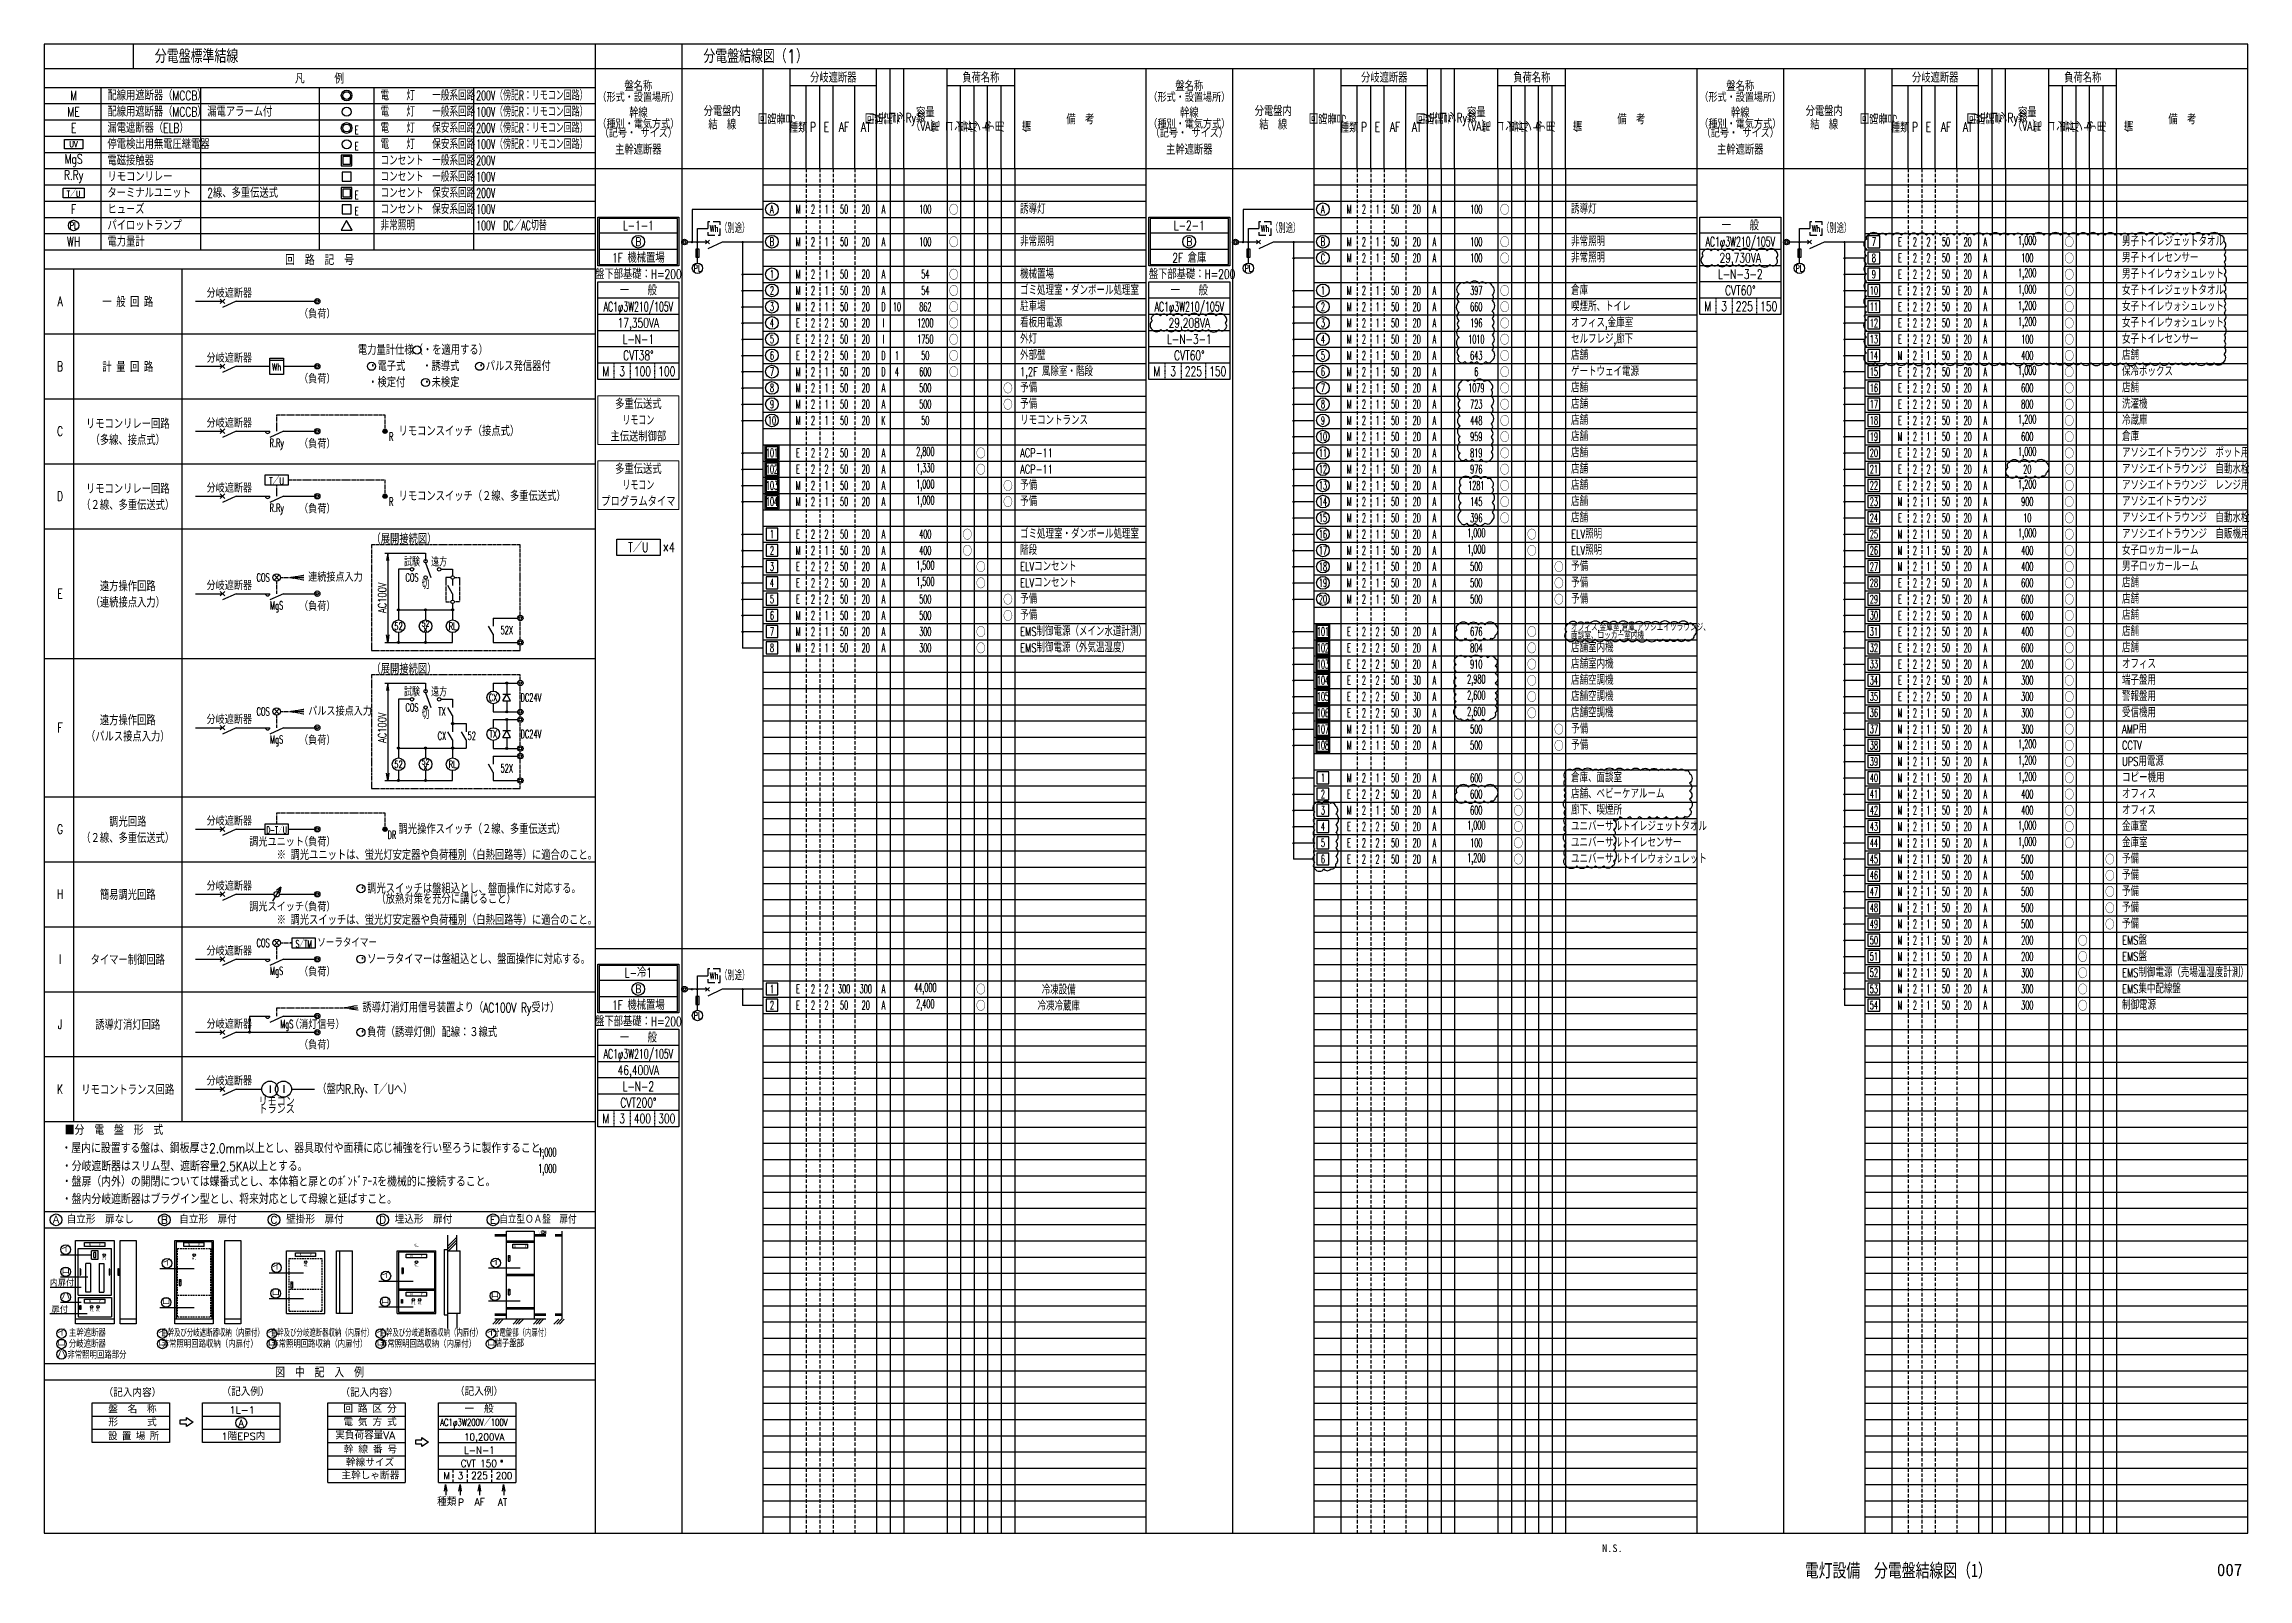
# Model space of a CAD drawing. Header units: millimetres. Extents: x 14 to 1769, y 15 to 581.
# Drawn here: x 14 to 828, y 15 to 581 of the extents above; entities that cross this region are included whole.
import ezdxf
from ezdxf.enums import TextEntityAlignment as Align

# ---------------------------------------------------------------- set-up
doc = ezdxf.new("R2010")
doc.units = ezdxf.units.MM
doc.header["$LTSCALE"] = 0.2
for name, pattern in [('_ C_S', [9, 6, -1, 1, -1]), ('_ Dot', [2.6, 1.4, -1.2]), ('DASHED', [19.05, 12.7, -6.35]), ('DASHED2', [9.525, 6.35, -3.175]), ('HIDDEN', [9.525, 6.35, -3.175]), ('HIDDEN2', [4.7625, 3.175, -1.5875])]:
    doc.linetypes.add(name, pattern=pattern)
for name, color, linetype in [('1_文字', 3, 'Continuous'), ('1_盤内配線', 1, 'Continuous'), ('1_表', 7, 'Continuous'), ('Std_1', 1, 'Continuous'), ('Std_2', 2, 'Continuous'), ('枠内記述', 3, 'Continuous'), ('盤', 3, 'Continuous'), ('表_文字', 3, 'Continuous')]:
    doc.layers.add(name, color=color, linetype=linetype)
doc.layers.add('1_追加変更', color=10, linetype='Continuous', plot=False)
doc.layers.add('文字', color=3, linetype='Continuous', lineweight=5)
doc.styles.add('S', font='simplex.shx', dxfattribs={"width": 0.7, "height": 3, "bigfont": 'extfont2.shx'})
doc.styles.get("Standard").update_dxf_attribs({"font": 'simplex.shx', "width": 0.7, "bigfont": 'extfont2.shx'})
doc.styles.add('V', font='simplex.shx', dxfattribs={"width": 0.7, "height": 3.2, "bigfont": '@extfont2.shx'})
doc.styles.add('ゴシック', font='MS Gothic.ttf', dxfattribs={"height": 4})

msp = doc.modelspace()

# ---------------------------------------------------------------- texts
at = {"layer": '1_文字', "color": 4, "linetype": 'Continuous', "width": 0.8}
for s, p in [('分電盤標準結線', (54.41, 576.94)), ('分電盤結線図（1）', (257, 576.94))]:
    msp.add_text(s, height=5, dxfattribs=at).set_placement(p, align=Align.MIDDLE_LEFT)
for s, p in [('凡\u3000\u3000\u3000例', (115.25, 568.94)), ('回\u3000路\u3000記\u3000号', (115.25, 501.94)), ('図\u3000中\u3000記\u3000入\u3000例', (115.25, 91.05))]:
    msp.add_text(s, height=3.5, dxfattribs=at).set_placement(p, align=Align.MIDDLE)
at = {"layer": '1_文字', "linetype": 'Continuous'}
for s, height, width, p in [('分岐遮断器', 3.5, 0.7, (305, 569.31)), ('負荷名称', 3.5, 0.7, (359.5, 569.31)), ('分岐遮断器', 3.5, 0.7, (508.5, 569.31)), ('負荷名称', 3.5, 0.7, (563, 569.31)), ('分岐遮断器', 3.5, 0.7, (712, 569.31)), ('負荷名称', 3.5, 0.7, (766.5, 569.31)), ('M', 3.5, 0.7, (24.41, 562.44)), ('（形式・設置場所）', 3, 0.8, (233, 562.03)), ('盤名称', 3.5, 0.7, (233, 566.19)), ('（形式・設置場所）', 3, 0.8, (436.5, 562.03)), ('盤名称', 3.5, 0.7, (436.5, 566.19)), ('（形式・設置場所）', 3, 0.8, (640, 562.03)), ('盤名称', 3.5, 0.7, (640, 566.19)), ('ME', 3.5, 0.7, (24.41, 556.44)), ('（種別・電気方式）', 3, 0.8, (233, 552.18)), ('幹線', 3.5, 0.7, (233, 556.35)), ('容量', 3.5, 0.7, (339, 556.44)), ('備\u3000考', 3.5, 0.7, (396.25, 553.94)), ('（種別・電気方式）', 3, 0.8, (436.5, 552.18)), ('幹線', 3.5, 0.7, (436.5, 556.35)), ('容量', 3.5, 0.7, (542.5, 556.44)), ('備\u3000考', 3.5, 0.7, (599.75, 553.94)), ('（種別・電気方式）', 3, 0.8, (640, 552.18)), ('幹線', 3.5, 0.7, (640, 556.35)), ('容量', 3.5, 0.7, (746, 556.44)), ('備\u3000考', 3.5, 0.7, (803.25, 553.94)), ('E', 3.5, 0.7, (24.41, 550.44)), ('（記号・ サイズ）', 3, 0.8, (233, 548.85)), ('種類', 3.5, 0.7, (292, 550.81)), ('P', 3.5, 0.7, (297.5, 550.81)), ('E', 3.5, 0.7, (302.5, 550.81)), ('AF', 3.5, 0.7, (309, 550.81)), ('AT', 3.5, 0.7, (317, 550.81)), ('（VA）', 3.5, 0.7, (339, 551.44)), ('（記号・ サイズ）', 3, 0.8, (436.5, 548.85)), ('種類', 3.5, 0.7, (495.5, 550.81)), ('P', 3.5, 0.7, (501, 550.81)), ('E', 3.5, 0.7, (506, 550.81)), ('AF', 3.5, 0.7, (512.5, 550.81)), ('AT', 3.5, 0.7, (520.5, 550.81)), ('（VA）', 3.5, 0.7, (542.5, 551.44)), ('（記号・ サイズ）', 3, 0.8, (640, 548.85)), ('種類', 3.5, 0.7, (699, 550.81)), ('P', 3.5, 0.7, (704.5, 550.81)), ('E', 3.5, 0.7, (709.5, 550.81)), ('AF', 3.5, 0.7, (716, 550.81)), ('AT', 3.5, 0.7, (724, 550.81)), ('（VA）', 3.5, 0.7, (746, 551.44)), ('MgS', 3.5, 0.7, (24.41, 538.44)), ('主幹遮断器', 3.5, 0.7, (233, 542.69)), ('主幹遮断器', 3.5, 0.7, (436.5, 542.69)), ('主幹遮断器', 3.5, 0.7, (640, 542.69)), ('R.Ry', 3.5, 0.7, (24.41, 532.44)), ('F', 3.5, 0.7, (24.41, 520.44)), ('WH', 3.5, 0.7, (24.41, 508.44)), ('A', 3.5, 0.7, (19.41, 486.44)), ('一 般 回 路', 3.5, 0.7, (44.41, 486.44)), ('B', 3.5, 0.7, (19.41, 462.44)), ('計 量 回 路', 3.5, 0.7, (44.41, 462.44)), ('C', 3.5, 0.7, (19.41, 438.44)), ('リモコンリレー回路', 3.5, 0.7, (44.41, 441.44)), ('（多線、接点式）', 3.5, 0.7, (44.41, 435.44)), ('D', 3.5, 0.7, (19.41, 414.44)), ('リモコンリレー回路', 3.5, 0.7, (44.41, 417.44)), ('（２線、多重伝送式）', 3.5, 0.7, (44.41, 411.44)), ('遠方操作回路', 3.5, 0.7, (44.41, 381.44)), ('E', 3.5, 0.7, (19.41, 378.44)), ('（連続接点入力）', 3.5, 0.7, (44.41, 375.44)), ('遠方操作回路', 3.5, 0.7, (44.41, 331.94)), ('F', 3.5, 0.7, (19.41, 328.94)), ('（パルス接点入力）', 3.5, 0.7, (44.41, 325.94)), ('G', 3.5, 0.7, (19.41, 291.44)), ('調光回路', 3.5, 0.7, (44.41, 294.44)), ('（２線、多重伝送式）', 3.5, 0.7, (44.41, 288.44)), ('H', 3.5, 0.7, (19.41, 267.44)), ('簡易調光回路', 3.5, 0.7, (44.41, 267.44)), ('I', 3.5, 0.7, (19.41, 243.44)), ('タイマー制御回路', 3.5, 0.7, (44.41, 243.44)), ('J', 3.5, 0.7, (19.41, 219.44)), ('誘導灯消灯回路', 3.5, 0.7, (44.41, 219.44)), ('K', 3.5, 0.7, (19.41, 195.44)), ('リモコントランス回路', 3.5, 0.7, (44.41, 195.44))]:
    msp.add_text(s, height=height, dxfattribs=dict(at, width=width)).set_placement(p, align=Align.MIDDLE)
for s, height, width, p in [('配線用遮断器（MCCB）', 3.5, 0.7, (36.91, 562.44)), ('電\u3000\u3000灯\u3000\u3000一般系回路', 3.5, 0.65, (137.75, 562.44)), ('200V', 3.5, 0.6, (173.12, 562.44)), ('（傍記R：リモコン回路）', 3.5, 0.6, (180.04, 562.44)), ('配線用遮断器（MCCB）', 3.5, 0.7, (36.91, 556.44)), ('漏電アラーム付', 3.5, 0.7, (73.78, 556.44)), ('電\u3000\u3000灯\u3000\u3000一般系回路', 3.5, 0.65, (137.75, 556.44)), ('100V', 3.5, 0.6, (173.12, 556.44)), ('（傍記R：リモコン回路）', 3.5, 0.6, (180.04, 556.44)), ('停電検出用無電圧継電器', 3.5, 0.7, (36.91, 544.44)), ('漏電遮断器（ELB）', 3.5, 0.7, (36.91, 550.44)), ('E', 3, 0.6, (128.23, 549.72)), ('電\u3000\u3000灯\u3000\u3000保安系回路', 3.5, 0.65, (137.75, 550.44)), ('電\u3000\u3000灯\u3000\u3000保安系回路', 3.5, 0.65, (137.75, 544.44)), ('200V', 3.5, 0.6, (173.12, 550.44)), ('100V', 3.5, 0.6, (173.12, 544.44)), ('（傍記R：リモコン回路）', 3.5, 0.6, (180.04, 550.44)), ('（傍記R：リモコン回路）', 3.5, 0.6, (180.04, 544.44)), ('電磁接触器', 3.5, 0.7, (36.91, 538.44)), ('E', 3, 0.6, (128.23, 543.72)), ('コンセント\u3000一般系回路', 3.5, 0.65, (137.75, 538.44)), ('200V', 3.5, 0.6, (173.12, 538.44)), ('リモコンリレー', 3.5, 0.7, (36.91, 532.44)), ('コンセント\u3000一般系回路', 3.5, 0.65, (137.75, 532.44)), ('100V', 3.5, 0.6, (173.12, 532.44)), ('ターミナルユニット', 3.5, 0.7, (36.91, 526.44)), ('ヒュ－ズ', 3.5, 0.7, (36.91, 520.44)), ('2線、多重伝送式', 3.5, 0.7, (73.78, 526.44)), ('E', 3, 0.6, (128.23, 525.72)), ('E', 3, 0.6, (128.23, 519.72)), ('コンセント\u3000保安系回路', 3.5, 0.65, (137.75, 526.44)), ('コンセント\u3000保安系回路', 3.5, 0.65, (137.75, 520.44)), ('200V', 3.5, 0.6, (173.12, 526.44)), ('100V', 3.5, 0.6, (173.12, 520.44)), ('パイロットランプ', 3.5, 0.7, (36.91, 514.44)), ('非常照明\u3000', 3.5, 0.65, (137.75, 514.44)), ('100V\u3000DC／AC切替', 3.5, 0.6, (173.12, 514.44)), ('電力量計', 3.5, 0.7, (36.91, 508.44)), ('電力量計仕様（・を適用する）', 3.5, 0.7, (129.41, 468.44)), ('・電子式', 3.5, 0.7, (133.21, 462.44)), ('・誘導式', 3.5, 0.7, (153.21, 462.44)), ('・パルス発信器付', 3.5, 0.7, (173.2, 462.44)), ('・検定付', 3.5, 0.7, (133.21, 456.44)), ('・未検定', 3.5, 0.7, (153.21, 456.44)), ('リモコンスイッチ（接点式）', 3.5, 0.7, (144.41, 438.44)), ('リモコンスイッチ（２線、多重伝送式）', 3.5, 0.7, (144.41, 414.44)), ('（展開接続図）', 3.5, 0.7, (134.41, 398.6)), ('（展開接続図）', 3.5, 0.7, (134.41, 350.6)), ('調光操作スイッチ（２線、多重伝送式）', 3.5, 0.7, (144.41, 291.44)), ('※ 調光ユニットは、蛍光灯安定器や負荷種別（白熱回路等）に適合のこと。', 3.5, 0.7, (99.41, 281.9)), ('・調光スイッチは盤組込とし、盤面操作に対応する。', 3.5, 0.7, (129.41, 269.51)), ('\u3000\u3000（放熱対策を充分に講じること）', 3.5, 0.7, (129.41, 265.65)), ('※ 調光スイッチは、蛍光灯安定器や負荷種別（白熱回路等）に適合のこと。', 3.5, 0.7, (99.41, 257.9)), ('・ソーラタイマーは盤組込とし、盤面操作に対応する。', 3.5, 0.7, (129.41, 243.44)), (' 誘導灯消灯用信号装置より（AC100V Ry受け）', 3.5, 0.7, (129.41, 225.55)), ('・負荷（誘導灯側）配線：３線式', 3.5, 0.7, (129.41, 216.44)), ('（盤内R.Ry、T／Uへ）', 3.5, 0.7, (114.41, 195.44)), ('・屋内に設置する盤は、鋼板厚さ2.0mm以上とし、器具取付や面積に応じ補強を行い堅ろうに製作すること。', 3.5, 0.8, (19.91, 173.59)), ('・分岐遮断器はスリム型、遮断容量2.5KA以上とする。', 3.5, 0.8, (20.06, 166.9)), ('・盤扉（内外）の開閉については蝶番式とし、本体箱と扉とのﾎﾞﾝﾄﾞｱｰｽを機械的に接続すること。', 3.5, 0.8, (20.06, 161.24)), ('・盤内分岐遮断器はブラグイン型とし、将来対応として母線と延ばすこと。', 3.5, 0.8, (20.06, 154.76))]:
    msp.add_text(s, height=height, dxfattribs=dict(at, width=width)).set_placement(p, align=Align.MIDDLE_LEFT)
for s, height, width, p in [('分電盤内', 3.5, 0.7, (264, 556.66)), ('結\u3000線', 3.5, 0.7, (264, 551.66)), ('分電盤内', 3.5, 0.7, (467.5, 556.66)), ('結\u3000線', 3.5, 0.7, (467.5, 551.66)), ('分電盤内', 3.5, 0.7, (671, 556.66)), ('結\u3000線', 3.5, 0.7, (671, 551.66)), ('L-1-1', 3.5, 0.7, (233, 514.46)), ('L-2-1', 3.5, 0.7, (436.5, 514.46)), ('一\u3000\u3000般', 3.5, 0.7, (640, 514.46)), ('B', 3, 0.8, (233, 508.46)), ('B', 3, 0.8, (436.5, 508.46)), ('AC1φ3W210/105V', 3.5, 0.6, (640, 508.46)), ('盤下部基礎：H=200', 3.5, 0.7, (233, 496.46)), ('1F 機械置場', 3.5, 0.7, (233, 502.46)), ('盤下部基礎：H=200', 3.5, 0.7, (437.5, 496.46)), ('2F 倉庫', 3.5, 0.7, (436.5, 502.46)), ('L-N-3-2', 3.5, 0.7, (640, 496.46)), ('29,730VA', 3.5, 0.7, (640, 502.46)), ('一\u3000\u3000般', 3.5, 0.7, (233, 490.46)), ('一\u3000\u3000般', 3.5, 0.7, (436.5, 490.46)), ('CVT60°', 3.5, 0.7, (640, 490.46)), ('AC1φ3W210/105V', 3.5, 0.6, (233, 484.46)), ('AC1φ3W210/105V', 3.5, 0.6, (436.5, 484.46)), ('M', 3.5, 0.7, (628, 484.57)), ('3', 3.5, 0.7, (634, 484.57)), ('225', 3.5, 0.7, (641.5, 484.57)), ('150', 3.5, 0.7, (650.5, 484.57)), ('17,350VA', 3.5, 0.7, (233, 478.46)), ('L-N-1', 3.5, 0.7, (233, 472.46)), ('L-N-3-1', 3.5, 0.7, (436.5, 472.46)), ('29,208VA', 3.5, 0.7, (436.5, 478.46)), ('CVT38°', 3.5, 0.7, (233, 466.46)), ('CVT60°', 3.5, 0.7, (436.5, 466.46)), ('M', 3.5, 0.7, (221, 460.57)), ('3', 3.5, 0.7, (227, 460.57)), ('100', 3.5, 0.7, (234.5, 460.57)), ('100', 3.5, 0.7, (243.5, 460.57)), ('M', 3.5, 0.7, (424.5, 460.57)), ('3', 3.5, 0.7, (430.5, 460.57)), ('225', 3.5, 0.7, (438, 460.57)), ('150', 3.5, 0.7, (447, 460.57)), ('L-冷1', 3.5, 0.7, (233, 238.46)), ('1F 機械置場', 3.5, 0.7, (233, 226.46)), ('B', 3, 0.8, (233, 232.46)), ('盤下部基礎：H=200', 3.5, 0.7, (233, 220.46)), ('一\u3000\u3000般', 3.5, 0.7, (233, 214.46)), ('AC1φ3W210/105V', 3.5, 0.6, (233, 208.46)), ('46,400VA', 3.5, 0.7, (233, 202.46)), ('L-N-2', 3.5, 0.7, (233, 196.46)), ('CVT200°', 3.5, 0.7, (233, 190.46)), ('M', 3.5, 0.7, (221, 184.57)), ('3', 3.5, 0.7, (227, 184.57)), ('400', 3.5, 0.7, (234.5, 184.57)), ('300', 3.5, 0.7, (243.5, 184.57))]:
    msp.add_text(s, height=height, dxfattribs=dict(at, width=width)).set_placement(p, align=Align.MIDDLE_CENTER)
for s, height, style, width, p in [('回路番号', 3.5, 'V', 0.7, (284, 553.94)), ('回路記号', 3.5, 'V', 0.7, (323.5, 553.94)), ('リモコンRy数', 3.5, 'V', 0.7, (328.5, 553.94)), ('回路番号', 3.5, 'V', 0.7, (487.5, 553.94)), ('回路記号', 3.5, 'V', 0.7, (527, 553.94)), ('リモコンRy数', 3.5, 'V', 0.7, (532, 553.94)), ('回路番号', 3.5, 'V', 0.7, (691, 553.94)), ('回路記号', 3.5, 'V', 0.7, (730.5, 553.94)), ('リモコンRy数', 3.5, 'V', 0.7, (735.5, 553.94)), ('電\u3000\u3000\u3000灯', 3.5, 'V', 0.7, (349.5, 551.03)), ('コンセント', 3.5, 'V', 0.7, (354.5, 551.03)), ('専\u3000\u3000\u3000用', 3.5, 'V', 0.7, (359.5, 551.03)), ('予\u3000\u3000\u3000備', 3.5, 'V', 0.7, (369.5, 551.03)), ('電\u3000\u3000\u3000灯', 3.5, 'V', 0.7, (553, 551.03)), ('コンセント', 3.5, 'V', 0.7, (558, 551.03)), ('専\u3000\u3000\u3000用', 3.5, 'V', 0.7, (563, 551.03)), ('予\u3000\u3000\u3000備', 3.5, 'V', 0.7, (573, 551.03)), ('電\u3000\u3000\u3000灯', 3.5, 'V', 0.7, (756.5, 551.03)), ('コンセント', 3.5, 'V', 0.7, (761.5, 551.03)), ('専\u3000\u3000\u3000用', 3.5, 'V', 0.7, (766.5, 551.03)), ('予\u3000\u3000\u3000備', 3.5, 'V', 0.7, (776.5, 551.03)), ('分岐遮断器', 3, 'S', 0.8, (81.91, 489.72)), ('（負荷）', 3, 'S', 0.8, (114.41, 482.05)), ('分岐遮断器', 3, 'S', 0.8, (81.91, 465.72)), ('（負荷）', 3, 'S', 0.8, (114.41, 458.05)), ('分岐遮断器', 3, 'S', 0.8, (81.91, 441.72)), ('R.Ry', 3, 'S', 0.6, (99.41, 433.62)), ('（負荷）', 3, 'S', 0.8, (114.41, 434.05)), ('R', 3, 'S', 0.6, (141.7, 436.44)), ('分岐遮断器', 3, 'S', 0.8, (81.91, 417.72)), ('R.Ry', 3, 'S', 0.6, (99.41, 409.62)), ('（負荷）', 3, 'S', 0.8, (114.41, 410.05)), ('R', 3, 'S', 0.6, (141.7, 412.44)), ('試験', 3, 'S', 0.7, (149.41, 390.44)), ('遠方', 3, 'S', 0.7, (159.41, 390.44)), ('分岐遮断器', 3, 'S', 0.8, (81.91, 381.72)), ('COS', 3, 'S', 0.6, (94.41, 384.44)), ('COS', 3, 'S', 0.6, (149.41, 384.44)), ('切', 3, 'S', 0.7, (154.41, 382.02)), ('MgS', 3, 'S', 0.6, (99.41, 373.62)), ('（負荷）', 3, 'S', 0.8, (114.41, 374.05)), ('52X', 3, 'S', 0.6, (184.4, 364.94)), ('試験', 3, 'S', 0.7, (149.41, 342.44)), ('遠方', 3, 'S', 0.7, (159.41, 342.44)), ('分岐遮断器', 3, 'S', 0.8, (81.91, 332.22)), ('COS', 3, 'S', 0.6, (94.41, 334.94)), ('COS', 3, 'S', 0.6, (149.41, 336.44)), ('切', 3, 'S', 0.7, (154.41, 334.02)), ('TX', 3, 'S', 0.6, (160.47, 334.94)), ('DC24V', 3, 'S', 0.6, (193.33, 340.1)), ('MgS', 3, 'S', 0.6, (99.41, 324.12)), ('（負荷）', 3, 'S', 0.8, (114.41, 324.55)), ('CX', 3, 'S', 0.6, (160.47, 325.94)), ('52', 3, 'S', 0.6, (171.45, 325.94)), ('DC24V', 3, 'S', 0.6, (193.33, 326.6)), ('52X', 3, 'S', 0.6, (184.4, 313.94)), ('分岐遮断器', 3, 'S', 0.8, (81.91, 294.72)), ('調光ユニット', 3, 'S', 0.8, (99.41, 287)), ('（負荷）', 3, 'S', 0.8, (114.41, 287.05)), ('DR', 3, 'S', 0.6, (141.97, 289.35)), ('分岐遮断器', 3, 'S', 0.8, (81.91, 270.72)), ('調光スイッチ', 3, 'S', 0.8, (99.41, 263.05)), ('（負荷）', 3, 'S', 0.8, (114.41, 263.05)), ('分岐遮断器', 3, 'S', 0.8, (81.91, 246.72)), ('COS', 3, 'S', 0.6, (94.41, 249.44)), ('MgS', 3, 'S', 0.6, (99.41, 238.62)), ('（負荷）', 3, 'S', 0.8, (114.41, 239.05)), ('分岐遮断器', 3, 'S', 0.8, (81.91, 219.72)), ('MgS', 3, 'S', 0.6, (103.13, 218.98)), ('（消灯信号）', 3, 'S', 0.8, (114.41, 219.59)), ('（負荷）', 3, 'S', 0.8, (114.41, 212.05)), ('分岐遮断器', 3, 'S', 0.8, (81.91, 198.72)), ('リモコン', 3, 'S', 0.8, (99.41, 191)), ('トランス', 3, 'S', 0.8, (99.41, 188.16))]:
    msp.add_text(s, height=height, dxfattribs=dict(at, style=style, width=width)).set_placement(p, align=Align.MIDDLE)
at = {"layer": '1_文字'}
for s, height, width, p in [('A', 3, 0.6, (282.35, 520.44)), ('M', 3.2, 0.55, (292, 520.44)), ('2', 3.2, 0.55, (297.5, 520.44)), ('1', 3.2, 0.55, (302.5, 520.44)), ('50', 3.2, 0.55, (309, 520.44)), ('20', 3.2, 0.55, (317, 520.44)), ('A', 3.2, 0.55, (323.5, 520.44)), ('100', 3.2, 0.55, (339, 520.44)), ('A', 3, 0.6, (485.85, 520.44)), ('M', 3.2, 0.55, (495.5, 520.44)), ('2', 3.2, 0.55, (501, 520.44)), ('1', 3.2, 0.55, (506, 520.44)), ('50', 3.2, 0.55, (512.5, 520.44)), ('20', 3.2, 0.55, (520.5, 520.44)), ('A', 3.2, 0.55, (527, 520.44)), ('100', 3.2, 0.55, (542.5, 520.44)), ('B', 3, 0.6, (282.35, 508.44)), ('M', 3.2, 0.55, (292, 508.44)), ('2', 3.2, 0.55, (297.5, 508.44)), ('1', 3.2, 0.55, (302.5, 508.44)), ('50', 3.2, 0.55, (309, 508.44)), ('20', 3.2, 0.55, (317, 508.44)), ('A', 3.2, 0.55, (323.5, 508.44)), ('100', 3.2, 0.55, (339, 508.44)), ('B', 3, 0.6, (485.85, 508.44)), ('M', 3.2, 0.55, (495.5, 508.44)), ('2', 3.2, 0.55, (501, 508.44)), ('1', 3.2, 0.55, (506, 508.44)), ('50', 3.2, 0.55, (512.5, 508.44)), ('20', 3.2, 0.55, (520.5, 508.44)), ('A', 3.2, 0.55, (527, 508.44)), ('100', 3.2, 0.55, (542.5, 508.44)), ('7', 3, 0.6, (689.35, 508.44)), ('E', 3.2, 0.55, (699, 508.44)), ('2', 3.2, 0.55, (704.5, 508.44)), ('2', 3.2, 0.55, (709.5, 508.44)), ('50', 3.2, 0.55, (716, 508.44)), ('20', 3.2, 0.55, (724, 508.44)), ('A', 3.2, 0.55, (730.5, 508.44)), ('1,000', 3.2, 0.55, (746, 508.44)), ('1', 3, 0.6, (282.35, 496.44)), ('M', 3.2, 0.55, (292, 496.44)), ('2', 3.2, 0.55, (297.5, 496.44)), ('1', 3.2, 0.55, (302.5, 496.44)), ('50', 3.2, 0.55, (309, 496.44)), ('20', 3.2, 0.55, (317, 496.44)), ('A', 3.2, 0.55, (323.5, 496.44)), ('54', 3.2, 0.55, (339, 496.44)), ('C', 3, 0.6, (485.85, 502.44)), ('M', 3.2, 0.55, (495.5, 502.44)), ('2', 3.2, 0.55, (501, 502.44)), ('1', 3.2, 0.55, (506, 502.44)), ('50', 3.2, 0.55, (512.5, 502.44)), ('20', 3.2, 0.55, (520.5, 502.44)), ('A', 3.2, 0.55, (527, 502.44)), ('100', 3.2, 0.55, (542.5, 502.44)), ('8', 3, 0.6, (689.35, 502.44)), ('9', 3, 0.6, (689.35, 496.44)), ('E', 3.2, 0.55, (699, 502.44)), ('E', 3.2, 0.55, (699, 496.44)), ('2', 3.2, 0.55, (704.5, 502.44)), ('2', 3.2, 0.55, (704.5, 496.44)), ('2', 3.2, 0.55, (709.5, 502.44)), ('2', 3.2, 0.55, (709.5, 496.44)), ('50', 3.2, 0.55, (716, 502.44)), ('50', 3.2, 0.55, (716, 496.44)), ('20', 3.2, 0.55, (724, 502.44)), ('20', 3.2, 0.55, (724, 496.44)), ('A', 3.2, 0.55, (730.5, 502.44)), ('A', 3.2, 0.55, (730.5, 496.44)), ('1,200', 3.2, 0.55, (746, 496.44)), ('100', 3.2, 0.55, (746, 502.44)), ('2', 3, 0.6, (282.35, 490.44)), ('M', 3.2, 0.55, (292, 490.44)), ('2', 3.2, 0.55, (297.5, 490.44)), ('1', 3.2, 0.55, (302.5, 490.44)), ('50', 3.2, 0.55, (309, 490.44)), ('20', 3.2, 0.55, (317, 490.44)), ('A', 3.2, 0.55, (323.5, 490.44)), ('54', 3.2, 0.55, (339, 490.44)), ('1', 3, 0.6, (485.85, 490.44)), ('M', 3.2, 0.55, (495.5, 490.44)), ('2', 3.2, 0.55, (501, 490.44)), ('1', 3.2, 0.55, (506, 490.44)), ('50', 3.2, 0.55, (512.5, 490.44)), ('20', 3.2, 0.55, (520.5, 490.44)), ('A', 3.2, 0.55, (527, 490.44)), ('397', 3.2, 0.55, (542.5, 490.44)), ('10', 3, 0.6, (689.35, 490.44)), ('E', 3.2, 0.55, (699, 490.44)), ('2', 3.2, 0.55, (704.5, 490.44)), ('2', 3.2, 0.55, (709.5, 490.44)), ('50', 3.2, 0.55, (716, 490.44)), ('20', 3.2, 0.55, (724, 490.44)), ('A', 3.2, 0.55, (730.5, 490.44)), ('1,000', 3.2, 0.55, (746, 490.44)), ('3', 3, 0.6, (282.35, 484.44)), ('M', 3.2, 0.55, (292, 484.44)), ('2', 3.2, 0.55, (297.5, 484.44)), ('1', 3.2, 0.55, (302.5, 484.44)), ('50', 3.2, 0.55, (309, 484.44)), ('20', 3.2, 0.55, (317, 484.44)), ('D', 3.2, 0.55, (323.5, 484.44)), ('10', 3.2, 0.55, (328.5, 484.44)), ('862', 3.2, 0.55, (339, 484.44)), ('2', 3, 0.6, (485.85, 484.44)), ('M', 3.2, 0.55, (495.5, 484.44)), ('2', 3.2, 0.55, (501, 484.44)), ('1', 3.2, 0.55, (506, 484.44)), ('50', 3.2, 0.55, (512.5, 484.44)), ('20', 3.2, 0.55, (520.5, 484.44)), ('A', 3.2, 0.55, (527, 484.44)), ('660', 3.2, 0.55, (542.5, 484.44)), ('11', 3, 0.6, (689.35, 484.44)), ('E', 3.2, 0.55, (699, 484.44)), ('2', 3.2, 0.55, (704.5, 484.44)), ('2', 3.2, 0.55, (709.5, 484.44)), ('50', 3.2, 0.55, (716, 484.44)), ('20', 3.2, 0.55, (724, 484.44)), ('A', 3.2, 0.55, (730.5, 484.44)), ('1,200', 3.2, 0.55, (746, 484.44)), ('1,200', 3.2, 0.55, (746, 478.44)), ('4', 3, 0.6, (282.35, 478.44)), ('5', 3, 0.6, (282.35, 472.44)), ('E', 3.2, 0.55, (292, 478.44)), ('E', 3.2, 0.55, (292, 472.44)), ('2', 3.2, 0.55, (297.5, 478.44)), ('2', 3.2, 0.55, (297.5, 472.44)), ('2', 3.2, 0.55, (302.5, 478.44)), ('2', 3.2, 0.55, (302.5, 472.44)), ('50', 3.2, 0.55, (309, 478.44)), ('50', 3.2, 0.55, (309, 472.44)), ('20', 3.2, 0.55, (317, 478.44)), ('20', 3.2, 0.55, (317, 472.44)), ('I', 3.2, 0.55, (323.5, 478.44)), ('I', 3.2, 0.55, (323.5, 472.44)), ('1200', 3.2, 0.55, (339, 478.44)), ('1750', 3.2, 0.55, (339, 472.44)), ('3', 3, 0.6, (485.85, 478.44)), ('4', 3, 0.6, (485.85, 472.44)), ('M', 3.2, 0.55, (495.5, 478.44)), ('M', 3.2, 0.55, (495.5, 472.44)), ('2', 3.2, 0.55, (501, 478.44)), ('2', 3.2, 0.55, (501, 472.44)), ('1', 3.2, 0.55, (506, 478.44)), ('1', 3.2, 0.55, (506, 472.44)), ('50', 3.2, 0.55, (512.5, 478.44)), ('50', 3.2, 0.55, (512.5, 472.44)), ('20', 3.2, 0.55, (520.5, 478.44)), ('20', 3.2, 0.55, (520.5, 472.44)), ('A', 3.2, 0.55, (527, 478.44)), ('A', 3.2, 0.55, (527, 472.44)), ('1010', 3.2, 0.55, (542.5, 472.44)), ('196', 3.2, 0.55, (542.5, 478.44)), ('12', 3, 0.6, (689.35, 478.44)), ('13', 3, 0.6, (689.35, 472.44)), ('E', 3.2, 0.55, (699, 478.44)), ('E', 3.2, 0.55, (699, 472.44)), ('2', 3.2, 0.55, (704.5, 478.44)), ('2', 3.2, 0.55, (704.5, 472.44)), ('2', 3.2, 0.55, (709.5, 478.44)), ('2', 3.2, 0.55, (709.5, 472.44)), ('50', 3.2, 0.55, (716, 478.44)), ('50', 3.2, 0.55, (716, 472.44)), ('20', 3.2, 0.55, (724, 478.44)), ('20', 3.2, 0.55, (724, 472.44)), ('A', 3.2, 0.55, (730.5, 478.44)), ('A', 3.2, 0.55, (730.5, 472.44)), ('100', 3.2, 0.55, (746, 472.44)), ('6', 3, 0.6, (282.35, 466.44)), ('E', 3.2, 0.55, (292, 466.44)), ('2', 3.2, 0.55, (297.5, 466.44)), ('2', 3.2, 0.55, (302.5, 466.44)), ('50', 3.2, 0.55, (309, 466.44)), ('20', 3.2, 0.55, (317, 466.44)), ('D', 3.2, 0.55, (323.5, 466.44)), ('1', 3.2, 0.55, (328.5, 466.44)), ('50', 3.2, 0.55, (339, 466.44)), ('5', 3, 0.6, (485.85, 466.44)), ('M', 3.2, 0.55, (495.5, 466.44)), ('2', 3.2, 0.55, (501, 466.44)), ('1', 3.2, 0.55, (506, 466.44)), ('50', 3.2, 0.55, (512.5, 466.44)), ('20', 3.2, 0.55, (520.5, 466.44)), ('A', 3.2, 0.55, (527, 466.44)), ('643', 3.2, 0.55, (542.5, 466.44)), ('14', 3, 0.6, (689.35, 466.44)), ('M', 3.2, 0.55, (699, 466.44)), ('2', 3.2, 0.55, (704.5, 466.44)), ('1', 3.2, 0.55, (709.5, 466.44)), ('50', 3.2, 0.55, (716, 466.44)), ('20', 3.2, 0.55, (724, 466.44)), ('A', 3.2, 0.55, (730.5, 466.44)), ('400', 3.2, 0.55, (746, 466.44)), ('7', 3, 0.6, (282.35, 460.44)), ('8', 3, 0.6, (282.35, 454.44)), ('M', 3.2, 0.55, (292, 460.44)), ('M', 3.2, 0.55, (292, 454.44)), ('2', 3.2, 0.55, (297.5, 460.44)), ('2', 3.2, 0.55, (297.5, 454.44)), ('1', 3.2, 0.55, (302.5, 460.44)), ('1', 3.2, 0.55, (302.5, 454.44)), ('50', 3.2, 0.55, (309, 460.44)), ('50', 3.2, 0.55, (309, 454.44)), ('20', 3.2, 0.55, (317, 460.44)), ('20', 3.2, 0.55, (317, 454.44)), ('A', 3.2, 0.55, (323.5, 454.44)), ('D', 3.2, 0.55, (323.5, 460.44)), ('4', 3.2, 0.55, (328.5, 460.44)), ('500', 3.2, 0.55, (339, 454.44)), ('600', 3.2, 0.55, (339, 460.44)), ('7', 3, 0.6, (485.85, 454.44)), ('6', 3, 0.6, (485.85, 460.44)), ('M', 3.2, 0.55, (495.5, 460.44)), ('M', 3.2, 0.55, (495.5, 454.44)), ('2', 3.2, 0.55, (501, 460.44)), ('2', 3.2, 0.55, (501, 454.44)), ('1', 3.2, 0.55, (506, 460.44)), ('1', 3.2, 0.55, (506, 454.44)), ('50', 3.2, 0.55, (512.5, 460.44)), ('50', 3.2, 0.55, (512.5, 454.44)), ('20', 3.2, 0.55, (520.5, 460.44)), ('20', 3.2, 0.55, (520.5, 454.44)), ('A', 3.2, 0.55, (527, 460.44)), ('A', 3.2, 0.55, (527, 454.44)), ('1079', 3.2, 0.55, (542.5, 454.44)), ('6', 3.2, 0.55, (542.5, 460.44)), ('15', 3, 0.6, (689.35, 460.44)), ('16', 3, 0.6, (689.35, 454.44)), ('E', 3.2, 0.55, (699, 460.44)), ('E', 3.2, 0.55, (699, 454.44)), ('2', 3.2, 0.55, (704.5, 460.44)), ('2', 3.2, 0.55, (704.5, 454.44)), ('2', 3.2, 0.55, (709.5, 460.44)), ('2', 3.2, 0.55, (709.5, 454.44)), ('50', 3.2, 0.55, (716, 460.44)), ('50', 3.2, 0.55, (716, 454.44)), ('20', 3.2, 0.55, (724, 460.44)), ('20', 3.2, 0.55, (724, 454.44)), ('A', 3.2, 0.55, (730.5, 460.44)), ('A', 3.2, 0.55, (730.5, 454.44)), ('1,000', 3.2, 0.55, (746, 460.44)), ('600', 3.2, 0.55, (746, 454.44)), ('9', 3, 0.6, (282.35, 448.44)), ('M', 3.2, 0.55, (292, 448.44)), ('2', 3.2, 0.55, (297.5, 448.44)), ('1', 3.2, 0.55, (302.5, 448.44)), ('50', 3.2, 0.55, (309, 448.44)), ('20', 3.2, 0.55, (317, 448.44)), ('A', 3.2, 0.55, (323.5, 448.44)), ('500', 3.2, 0.55, (339, 448.44)), ('8', 3, 0.6, (485.85, 448.44)), ('M', 3.2, 0.55, (495.5, 448.44)), ('2', 3.2, 0.55, (501, 448.44)), ('1', 3.2, 0.55, (506, 448.44)), ('50', 3.2, 0.55, (512.5, 448.44)), ('20', 3.2, 0.55, (520.5, 448.44)), ('A', 3.2, 0.55, (527, 448.44)), ('723', 3.2, 0.55, (542.5, 448.44)), ('17', 3, 0.6, (689.35, 448.44)), ('E', 3.2, 0.55, (699, 448.44)), ('2', 3.2, 0.55, (704.5, 448.44)), ('2', 3.2, 0.55, (709.5, 448.44)), ('50', 3.2, 0.55, (716, 448.44)), ('20', 3.2, 0.55, (724, 448.44)), ('A', 3.2, 0.55, (730.5, 448.44)), ('800', 3.2, 0.55, (746, 448.44)), ('10', 3, 0.6, (282.35, 442.44)), ('M', 3.2, 0.55, (292, 442.44)), ('2', 3.2, 0.55, (297.5, 442.44)), ('1', 3.2, 0.55, (302.5, 442.44)), ('50', 3.2, 0.55, (309, 442.44)), ('20', 3.2, 0.55, (317, 442.44)), ('K', 3.2, 0.55, (323.5, 442.44)), ('50', 3.2, 0.55, (339, 442.44)), ('9', 3, 0.6, (485.85, 442.44)), ('M', 3.2, 0.55, (495.5, 442.44)), ('2', 3.2, 0.55, (501, 442.44)), ('1', 3.2, 0.55, (506, 442.44)), ('50', 3.2, 0.55, (512.5, 442.44)), ('20', 3.2, 0.55, (520.5, 442.44)), ('A', 3.2, 0.55, (527, 442.44)), ('448', 3.2, 0.55, (542.5, 442.44)), ('18', 3, 0.6, (689.35, 442.44)), ('E', 3.2, 0.55, (699, 442.44)), ('2', 3.2, 0.55, (704.5, 442.44)), ('2', 3.2, 0.55, (709.5, 442.44)), ('50', 3.2, 0.55, (716, 442.44)), ('20', 3.2, 0.55, (724, 442.44)), ('A', 3.2, 0.55, (730.5, 442.44)), ('1,200', 3.2, 0.55, (746, 442.44)), ('101', 3.2, 0.55, (282.35, 430.44)), ('E', 3.2, 0.55, (292, 430.44)), ('2', 3.2, 0.55, (297.5, 430.44)), ('2', 3.2, 0.55, (302.5, 430.44)), ('50', 3.2, 0.55, (309, 430.44)), ('20', 3.2, 0.55, (317, 430.44)), ('A', 3.2, 0.55, (323.5, 430.44)), ('2,800', 3.2, 0.55, (339, 430.44)), ('10', 3, 0.6, (485.85, 436.44)), ('11', 3, 0.6, (485.85, 430.44)), ('M', 3.2, 0.55, (495.5, 436.44)), ('M', 3.2, 0.55, (495.5, 430.44)), ('2', 3.2, 0.55, (501, 436.44)), ('2', 3.2, 0.55, (501, 430.44)), ('1', 3.2, 0.55, (506, 436.44)), ('1', 3.2, 0.55, (506, 430.44)), ('50', 3.2, 0.55, (512.5, 436.44)), ('50', 3.2, 0.55, (512.5, 430.44)), ('20', 3.2, 0.55, (520.5, 436.44)), ('20', 3.2, 0.55, (520.5, 430.44)), ('A', 3.2, 0.55, (527, 436.44)), ('A', 3.2, 0.55, (527, 430.44)), ('959', 3.2, 0.55, (542.5, 436.44)), ('819', 3.2, 0.55, (542.5, 430.44)), ('20', 3, 0.6, (689.35, 430.44)), ('19', 3, 0.6, (689.35, 436.44)), ('M', 3.2, 0.55, (699, 436.44)), ('E', 3.2, 0.55, (699, 430.44)), ('2', 3.2, 0.55, (704.5, 436.44)), ('2', 3.2, 0.55, (704.5, 430.44)), ('2', 3.2, 0.55, (709.5, 430.44)), ('1', 3.2, 0.55, (709.5, 436.44)), ('50', 3.2, 0.55, (716, 436.44)), ('50', 3.2, 0.55, (716, 430.44)), ('20', 3.2, 0.55, (724, 436.44)), ('20', 3.2, 0.55, (724, 430.44)), ('A', 3.2, 0.55, (730.5, 436.44)), ('A', 3.2, 0.55, (730.5, 430.44)), ('1,000', 3.2, 0.55, (746, 430.44)), ('600', 3.2, 0.55, (746, 436.44)), ('102', 3.2, 0.55, (282.35, 424.44)), ('E', 3.2, 0.55, (292, 424.44)), ('2', 3.2, 0.55, (297.5, 424.44)), ('2', 3.2, 0.55, (302.5, 424.44)), ('50', 3.2, 0.55, (309, 424.44)), ('20', 3.2, 0.55, (317, 424.44)), ('A', 3.2, 0.55, (323.5, 424.44)), ('1,330', 3.2, 0.55, (339, 424.44)), ('12', 3, 0.6, (485.85, 424.44)), ('M', 3.2, 0.55, (495.5, 424.44)), ('2', 3.2, 0.55, (501, 424.44)), ('1', 3.2, 0.55, (506, 424.44)), ('50', 3.2, 0.55, (512.5, 424.44)), ('20', 3.2, 0.55, (520.5, 424.44)), ('A', 3.2, 0.55, (527, 424.44)), ('976', 3.2, 0.55, (542.5, 424.44)), ('21', 3, 0.6, (689.35, 424.44)), ('E', 3.2, 0.55, (699, 424.44)), ('2', 3.2, 0.55, (704.5, 424.44)), ('2', 3.2, 0.55, (709.5, 424.44)), ('50', 3.2, 0.55, (716, 424.44)), ('20', 3.2, 0.55, (724, 424.44)), ('A', 3.2, 0.55, (730.5, 424.44)), ('20', 3.2, 0.55, (746, 424.44)), ('103', 3.2, 0.55, (282.35, 418.44)), ('M', 3.2, 0.55, (292, 418.44)), ('2', 3.2, 0.55, (297.5, 418.44)), ('1', 3.2, 0.55, (302.5, 418.44)), ('50', 3.2, 0.55, (309, 418.44)), ('20', 3.2, 0.55, (317, 418.44)), ('A', 3.2, 0.55, (323.5, 418.44)), ('1,000', 3.2, 0.55, (339, 418.44)), ('13', 3, 0.6, (485.85, 418.44)), ('M', 3.2, 0.55, (495.5, 418.44)), ('2', 3.2, 0.55, (501, 418.44)), ('1', 3.2, 0.55, (506, 418.44)), ('50', 3.2, 0.55, (512.5, 418.44)), ('20', 3.2, 0.55, (520.5, 418.44)), ('A', 3.2, 0.55, (527, 418.44)), ('1281', 3.2, 0.55, (542.5, 418.44)), ('22', 3, 0.6, (689.35, 418.44)), ('E', 3.2, 0.55, (699, 418.44)), ('2', 3.2, 0.55, (704.5, 418.44)), ('2', 3.2, 0.55, (709.5, 418.44)), ('50', 3.2, 0.55, (716, 418.44)), ('20', 3.2, 0.55, (724, 418.44)), ('A', 3.2, 0.55, (730.5, 418.44)), ('1,200', 3.2, 0.55, (746, 418.44)), ('104', 3.2, 0.55, (282.35, 412.44)), ('M', 3.2, 0.55, (292, 412.44)), ('2', 3.2, 0.55, (297.5, 412.44)), ('1', 3.2, 0.55, (302.5, 412.44)), ('50', 3.2, 0.55, (309, 412.44)), ('20', 3.2, 0.55, (317, 412.44)), ('A', 3.2, 0.55, (323.5, 412.44)), ('1,000', 3.2, 0.55, (339, 412.44)), ('14', 3, 0.6, (485.85, 412.44)), ('15', 3, 0.6, (485.85, 406.44)), ('M', 3.2, 0.55, (495.5, 412.44)), ('M', 3.2, 0.55, (495.5, 406.44)), ('2', 3.2, 0.55, (501, 412.44)), ('2', 3.2, 0.55, (501, 406.44)), ('1', 3.2, 0.55, (506, 412.44)), ('1', 3.2, 0.55, (506, 406.44)), ('50', 3.2, 0.55, (512.5, 412.44)), ('50', 3.2, 0.55, (512.5, 406.44)), ('20', 3.2, 0.55, (520.5, 412.44)), ('20', 3.2, 0.55, (520.5, 406.44)), ('A', 3.2, 0.55, (527, 412.44)), ('A', 3.2, 0.55, (527, 406.44)), ('396', 3.2, 0.55, (542.5, 406.44)), ('145', 3.2, 0.55, (542.5, 412.44)), ('23', 3, 0.6, (689.35, 412.44)), ('24', 3, 0.6, (689.35, 406.44)), ('M', 3.2, 0.55, (699, 412.44)), ('E', 3.2, 0.55, (699, 406.44)), ('2', 3.2, 0.55, (704.5, 412.44)), ('2', 3.2, 0.55, (704.5, 406.44)), ('2', 3.2, 0.55, (709.5, 406.44)), ('1', 3.2, 0.55, (709.5, 412.44)), ('50', 3.2, 0.55, (716, 412.44)), ('50', 3.2, 0.55, (716, 406.44)), ('20', 3.2, 0.55, (724, 412.44)), ('20', 3.2, 0.55, (724, 406.44)), ('A', 3.2, 0.55, (730.5, 412.44)), ('A', 3.2, 0.55, (730.5, 406.44)), ('900', 3.2, 0.55, (746, 412.44)), ('10', 3.2, 0.55, (746, 406.44)), ('1', 3, 0.6, (282.35, 400.44)), ('E', 3.2, 0.55, (292, 400.44)), ('2', 3.2, 0.55, (297.5, 400.44)), ('2', 3.2, 0.55, (302.5, 400.44)), ('50', 3.2, 0.55, (309, 400.44)), ('20', 3.2, 0.55, (317, 400.44)), ('A', 3.2, 0.55, (323.5, 400.44)), ('400', 3.2, 0.55, (339, 400.44)), ('16', 3, 0.6, (485.85, 400.44)), ('M', 3.2, 0.55, (495.5, 400.44)), ('2', 3.2, 0.55, (501, 400.44)), ('1', 3.2, 0.55, (506, 400.44)), ('50', 3.2, 0.55, (512.5, 400.44)), ('20', 3.2, 0.55, (520.5, 400.44)), ('A', 3.2, 0.55, (527, 400.44)), ('1,000', 3.2, 0.55, (542.5, 400.44)), ('25', 3, 0.6, (689.35, 400.44)), ('M', 3.2, 0.55, (699, 400.44)), ('2', 3.2, 0.55, (704.5, 400.44)), ('1', 3.2, 0.55, (709.5, 400.44)), ('50', 3.2, 0.55, (716, 400.44)), ('20', 3.2, 0.55, (724, 400.44)), ('A', 3.2, 0.55, (730.5, 400.44)), ('1,000', 3.2, 0.55, (746, 400.44)), ('2', 3, 0.6, (282.35, 394.44)), ('M', 3.2, 0.55, (292, 394.44)), ('2', 3.2, 0.55, (297.5, 394.44)), ('1', 3.2, 0.55, (302.5, 394.44)), ('50', 3.2, 0.55, (309, 394.44)), ('20', 3.2, 0.55, (317, 394.44)), ('A', 3.2, 0.55, (323.5, 394.44)), ('400', 3.2, 0.55, (339, 394.44)), ('17', 3, 0.6, (485.85, 394.44)), ('M', 3.2, 0.55, (495.5, 394.44)), ('2', 3.2, 0.55, (501, 394.44)), ('1', 3.2, 0.55, (506, 394.44)), ('50', 3.2, 0.55, (512.5, 394.44)), ('20', 3.2, 0.55, (520.5, 394.44)), ('A', 3.2, 0.55, (527, 394.44)), ('1,000', 3.2, 0.55, (542.5, 394.44)), ('26', 3, 0.6, (689.35, 394.44)), ('M', 3.2, 0.55, (699, 394.44)), ('2', 3.2, 0.55, (704.5, 394.44)), ('1', 3.2, 0.55, (709.5, 394.44)), ('50', 3.2, 0.55, (716, 394.44)), ('20', 3.2, 0.55, (724, 394.44)), ('A', 3.2, 0.55, (730.5, 394.44)), ('400', 3.2, 0.55, (746, 394.44)), ('3', 3, 0.6, (282.35, 388.44)), ('4', 3, 0.6, (282.35, 382.44)), ('E', 3.2, 0.55, (292, 388.44)), ('E', 3.2, 0.55, (292, 382.44)), ('2', 3.2, 0.55, (297.5, 388.44)), ('2', 3.2, 0.55, (297.5, 382.44)), ('2', 3.2, 0.55, (302.5, 388.44)), ('2', 3.2, 0.55, (302.5, 382.44)), ('50', 3.2, 0.55, (309, 388.44)), ('50', 3.2, 0.55, (309, 382.44)), ('20', 3.2, 0.55, (317, 388.44)), ('20', 3.2, 0.55, (317, 382.44)), ('A', 3.2, 0.55, (323.5, 388.44)), ('A', 3.2, 0.55, (323.5, 382.44)), ('1,500', 3.2, 0.55, (339, 388.44)), ('1,500', 3.2, 0.55, (339, 382.44)), ('18', 3, 0.6, (485.85, 388.44)), ('19', 3, 0.6, (485.85, 382.44)), ('M', 3.2, 0.55, (495.5, 388.44)), ('M', 3.2, 0.55, (495.5, 382.44)), ('2', 3.2, 0.55, (501, 388.44)), ('2', 3.2, 0.55, (501, 382.44)), ('1', 3.2, 0.55, (506, 388.44)), ('1', 3.2, 0.55, (506, 382.44)), ('50', 3.2, 0.55, (512.5, 388.44)), ('50', 3.2, 0.55, (512.5, 382.44)), ('20', 3.2, 0.55, (520.5, 388.44)), ('20', 3.2, 0.55, (520.5, 382.44)), ('A', 3.2, 0.55, (527, 388.44)), ('A', 3.2, 0.55, (527, 382.44)), ('500', 3.2, 0.55, (542.5, 388.44)), ('500', 3.2, 0.55, (542.5, 382.44)), ('27', 3, 0.6, (689.35, 388.44)), ('28', 3, 0.6, (689.35, 382.44)), ('M', 3.2, 0.55, (699, 388.44)), ('E', 3.2, 0.55, (699, 382.44)), ('2', 3.2, 0.55, (704.5, 388.44)), ('2', 3.2, 0.55, (704.5, 382.44)), ('2', 3.2, 0.55, (709.5, 382.44)), ('1', 3.2, 0.55, (709.5, 388.44)), ('50', 3.2, 0.55, (716, 388.44)), ('50', 3.2, 0.55, (716, 382.44)), ('20', 3.2, 0.55, (724, 388.44)), ('20', 3.2, 0.55, (724, 382.44)), ('A', 3.2, 0.55, (730.5, 388.44)), ('A', 3.2, 0.55, (730.5, 382.44)), ('400', 3.2, 0.55, (746, 388.44)), ('600', 3.2, 0.55, (746, 382.44)), ('5', 3, 0.6, (282.35, 376.44)), ('E', 3.2, 0.55, (292, 376.44)), ('2', 3.2, 0.55, (297.5, 376.44)), ('2', 3.2, 0.55, (302.5, 376.44)), ('50', 3.2, 0.55, (309, 376.44)), ('20', 3.2, 0.55, (317, 376.44)), ('A', 3.2, 0.55, (323.5, 376.44)), ('500', 3.2, 0.55, (339, 376.44)), ('20', 3, 0.6, (485.85, 376.44)), ('M', 3.2, 0.55, (495.5, 376.44)), ('2', 3.2, 0.55, (501, 376.44)), ('1', 3.2, 0.55, (506, 376.44)), ('50', 3.2, 0.55, (512.5, 376.44)), ('20', 3.2, 0.55, (520.5, 376.44)), ('A', 3.2, 0.55, (527, 376.44)), ('500', 3.2, 0.55, (542.5, 376.44)), ('29', 3, 0.6, (689.35, 376.44)), ('E', 3.2, 0.55, (699, 376.44)), ('2', 3.2, 0.55, (704.5, 376.44)), ('2', 3.2, 0.55, (709.5, 376.44)), ('50', 3.2, 0.55, (716, 376.44)), ('20', 3.2, 0.55, (724, 376.44)), ('A', 3.2, 0.55, (730.5, 376.44)), ('600', 3.2, 0.55, (746, 376.44)), ('6', 3, 0.6, (282.35, 370.44)), ('M', 3.2, 0.55, (292, 370.44)), ('2', 3.2, 0.55, (297.5, 370.44)), ('1', 3.2, 0.55, (302.5, 370.44)), ('50', 3.2, 0.55, (309, 370.44)), ('20', 3.2, 0.55, (317, 370.44)), ('A', 3.2, 0.55, (323.5, 370.44)), ('500', 3.2, 0.55, (339, 370.44)), ('30', 3, 0.6, (689.35, 370.44)), ('E', 3.2, 0.55, (699, 370.44)), ('2', 3.2, 0.55, (704.5, 370.44)), ('2', 3.2, 0.55, (709.5, 370.44)), ('50', 3.2, 0.55, (716, 370.44)), ('20', 3.2, 0.55, (724, 370.44)), ('A', 3.2, 0.55, (730.5, 370.44)), ('600', 3.2, 0.55, (746, 370.44)), ('7', 3, 0.6, (282.35, 364.44)), ('8', 3, 0.6, (282.35, 358.44)), ('M', 3.2, 0.55, (292, 364.44)), ('M', 3.2, 0.55, (292, 358.44)), ('2', 3.2, 0.55, (297.5, 364.44)), ('2', 3.2, 0.55, (297.5, 358.44)), ('1', 3.2, 0.55, (302.5, 364.44)), ('1', 3.2, 0.55, (302.5, 358.44)), ('50', 3.2, 0.55, (309, 364.44)), ('50', 3.2, 0.55, (309, 358.44)), ('20', 3.2, 0.55, (317, 364.44)), ('20', 3.2, 0.55, (317, 358.44)), ('A', 3.2, 0.55, (323.5, 364.44)), ('A', 3.2, 0.55, (323.5, 358.44)), ('300', 3.2, 0.55, (339, 364.44)), ('300', 3.2, 0.55, (339, 358.44)), ('101', 3.2, 0.55, (485.85, 364.44)), ('102', 3.2, 0.55, (485.85, 358.44)), ('E', 3.2, 0.55, (495.5, 364.44)), ('E', 3.2, 0.55, (495.5, 358.44)), ('2', 3.2, 0.55, (501, 364.44)), ('2', 3.2, 0.55, (501, 358.44)), ('2', 3.2, 0.55, (506, 364.44)), ('2', 3.2, 0.55, (506, 358.44)), ('50', 3.2, 0.55, (512.5, 364.44)), ('50', 3.2, 0.55, (512.5, 358.44)), ('20', 3.2, 0.55, (520.5, 364.44)), ('20', 3.2, 0.55, (520.5, 358.44)), ('A', 3.2, 0.55, (527, 364.44)), ('A', 3.2, 0.55, (527, 358.44)), ('804', 3.2, 0.55, (542.5, 358.44)), ('676', 3.2, 0.55, (542.5, 364.44)), ('31', 3, 0.6, (689.35, 364.44)), ('32', 3, 0.6, (689.35, 358.44)), ('E', 3.2, 0.55, (699, 364.44)), ('E', 3.2, 0.55, (699, 358.44)), ('2', 3.2, 0.55, (704.5, 364.44)), ('2', 3.2, 0.55, (704.5, 358.44)), ('2', 3.2, 0.55, (709.5, 364.44)), ('2', 3.2, 0.55, (709.5, 358.44)), ('50', 3.2, 0.55, (716, 364.44)), ('50', 3.2, 0.55, (716, 358.44)), ('20', 3.2, 0.55, (724, 364.44)), ('20', 3.2, 0.55, (724, 358.44)), ('A', 3.2, 0.55, (730.5, 364.44)), ('A', 3.2, 0.55, (730.5, 358.44)), ('400', 3.2, 0.55, (746, 364.44)), ('600', 3.2, 0.55, (746, 358.44)), ('103', 3.2, 0.55, (485.85, 352.44)), ('E', 3.2, 0.55, (495.5, 352.44)), ('2', 3.2, 0.55, (501, 352.44)), ('2', 3.2, 0.55, (506, 352.44)), ('50', 3.2, 0.55, (512.5, 352.44)), ('20', 3.2, 0.55, (520.5, 352.44)), ('A', 3.2, 0.55, (527, 352.44)), ('910', 3.2, 0.55, (542.5, 352.44)), ('33', 3, 0.6, (689.35, 352.44)), ('E', 3.2, 0.55, (699, 352.44)), ('2', 3.2, 0.55, (704.5, 352.44)), ('2', 3.2, 0.55, (709.5, 352.44)), ('50', 3.2, 0.55, (716, 352.44)), ('20', 3.2, 0.55, (724, 352.44)), ('A', 3.2, 0.55, (730.5, 352.44)), ('200', 3.2, 0.55, (746, 352.44)), ('104', 3.2, 0.55, (485.85, 346.44)), ('105', 3.2, 0.55, (485.85, 340.44)), ('E', 3.2, 0.55, (495.5, 346.44)), ('E', 3.2, 0.55, (495.5, 340.44)), ('2', 3.2, 0.55, (501, 346.44)), ('2', 3.2, 0.55, (501, 340.44)), ('2', 3.2, 0.55, (506, 346.44)), ('2', 3.2, 0.55, (506, 340.44)), ('50', 3.2, 0.55, (512.5, 346.44)), ('50', 3.2, 0.55, (512.5, 340.44)), ('30', 3.2, 0.55, (520.5, 346.44)), ('30', 3.2, 0.55, (520.5, 340.44)), ('A', 3.2, 0.55, (527, 346.44)), ('A', 3.2, 0.55, (527, 340.44)), ('2,980', 3.2, 0.55, (542.5, 346.44)), ('2,600', 3.2, 0.55, (542.5, 340.44)), ('34', 3, 0.6, (689.35, 346.44)), ('35', 3, 0.6, (689.35, 340.44)), ('E', 3.2, 0.55, (699, 346.44)), ('E', 3.2, 0.55, (699, 340.44)), ('2', 3.2, 0.55, (704.5, 346.44)), ('2', 3.2, 0.55, (704.5, 340.44)), ('2', 3.2, 0.55, (709.5, 346.44)), ('2', 3.2, 0.55, (709.5, 340.44)), ('50', 3.2, 0.55, (716, 346.44)), ('50', 3.2, 0.55, (716, 340.44)), ('20', 3.2, 0.55, (724, 346.44)), ('20', 3.2, 0.55, (724, 340.44)), ('A', 3.2, 0.55, (730.5, 346.44)), ('A', 3.2, 0.55, (730.5, 340.44)), ('300', 3.2, 0.55, (746, 346.44)), ('300', 3.2, 0.55, (746, 340.44)), ('106', 3.2, 0.55, (485.85, 334.44)), ('E', 3.2, 0.55, (495.5, 334.44)), ('2', 3.2, 0.55, (501, 334.44)), ('2', 3.2, 0.55, (506, 334.44)), ('50', 3.2, 0.55, (512.5, 334.44)), ('30', 3.2, 0.55, (520.5, 334.44)), ('A', 3.2, 0.55, (527, 334.44)), ('2,600', 3.2, 0.55, (542.5, 334.44)), ('36', 3, 0.6, (689.35, 334.44)), ('M', 3.2, 0.55, (699, 334.44)), ('2', 3.2, 0.55, (704.5, 334.44)), ('1', 3.2, 0.55, (709.5, 334.44)), ('50', 3.2, 0.55, (716, 334.44)), ('20', 3.2, 0.55, (724, 334.44)), ('A', 3.2, 0.55, (730.5, 334.44)), ('300', 3.2, 0.55, (746, 334.44)), ('107', 3.2, 0.55, (485.85, 328.44)), ('M', 3.2, 0.55, (495.5, 328.44)), ('2', 3.2, 0.55, (501, 328.44)), ('1', 3.2, 0.55, (506, 328.44)), ('50', 3.2, 0.55, (512.5, 328.44)), ('20', 3.2, 0.55, (520.5, 328.44)), ('A', 3.2, 0.55, (527, 328.44)), ('500', 3.2, 0.55, (542.5, 328.44)), ('37', 3, 0.6, (689.35, 328.44)), ('M', 3.2, 0.55, (699, 328.44)), ('2', 3.2, 0.55, (704.5, 328.44)), ('1', 3.2, 0.55, (709.5, 328.44)), ('50', 3.2, 0.55, (716, 328.44)), ('20', 3.2, 0.55, (724, 328.44)), ('A', 3.2, 0.55, (730.5, 328.44)), ('300', 3.2, 0.55, (746, 328.44)), ('108', 3.2, 0.55, (485.85, 322.44)), ('M', 3.2, 0.55, (495.5, 322.44)), ('2', 3.2, 0.55, (501, 322.44)), ('1', 3.2, 0.55, (506, 322.44)), ('50', 3.2, 0.55, (512.5, 322.44)), ('20', 3.2, 0.55, (520.5, 322.44)), ('A', 3.2, 0.55, (527, 322.44)), ('500', 3.2, 0.55, (542.5, 322.44)), ('38', 3, 0.6, (689.35, 322.44)), ('39', 3, 0.6, (689.35, 316.44)), ('M', 3.2, 0.55, (699, 322.44)), ('M', 3.2, 0.55, (699, 316.44)), ('2', 3.2, 0.55, (704.5, 322.44)), ('2', 3.2, 0.55, (704.5, 316.44)), ('1', 3.2, 0.55, (709.5, 322.44)), ('1', 3.2, 0.55, (709.5, 316.44)), ('50', 3.2, 0.55, (716, 322.44)), ('50', 3.2, 0.55, (716, 316.44)), ('20', 3.2, 0.55, (724, 322.44)), ('20', 3.2, 0.55, (724, 316.44)), ('A', 3.2, 0.55, (730.5, 322.44)), ('A', 3.2, 0.55, (730.5, 316.44)), ('1,200', 3.2, 0.55, (746, 322.44)), ('1,200', 3.2, 0.55, (746, 316.44)), ('1', 3, 0.6, (485.85, 310.44)), ('M', 3.2, 0.55, (495.5, 310.44)), ('2', 3.2, 0.55, (501, 310.44)), ('1', 3.2, 0.55, (506, 310.44)), ('50', 3.2, 0.55, (512.5, 310.44)), ('20', 3.2, 0.55, (520.5, 310.44)), ('A', 3.2, 0.55, (527, 310.44)), ('600', 3.2, 0.55, (542.5, 310.44)), ('40', 3, 0.6, (689.35, 310.44)), ('M', 3.2, 0.55, (699, 310.44)), ('2', 3.2, 0.55, (704.5, 310.44)), ('1', 3.2, 0.55, (709.5, 310.44)), ('50', 3.2, 0.55, (716, 310.44)), ('20', 3.2, 0.55, (724, 310.44)), ('A', 3.2, 0.55, (730.5, 310.44)), ('1,200', 3.2, 0.55, (746, 310.44)), ('2', 3, 0.6, (485.85, 304.44)), ('E', 3.2, 0.55, (495.5, 304.44)), ('2', 3.2, 0.55, (501, 304.44)), ('2', 3.2, 0.55, (506, 304.44)), ('50', 3.2, 0.55, (512.5, 304.44)), ('20', 3.2, 0.55, (520.5, 304.44)), ('A', 3.2, 0.55, (527, 304.44)), ('600', 3.2, 0.55, (542.5, 304.44)), ('41', 3, 0.6, (689.35, 304.44)), ('M', 3.2, 0.55, (699, 304.44)), ('2', 3.2, 0.55, (704.5, 304.44)), ('1', 3.2, 0.55, (709.5, 304.44)), ('50', 3.2, 0.55, (716, 304.44)), ('20', 3.2, 0.55, (724, 304.44)), ('A', 3.2, 0.55, (730.5, 304.44)), ('400', 3.2, 0.55, (746, 304.44)), ('3', 3, 0.6, (485.85, 298.44)), ('4', 3, 0.6, (485.85, 292.44)), ('M', 3.2, 0.55, (495.5, 298.44)), ('E', 3.2, 0.55, (495.5, 292.44)), ('2', 3.2, 0.55, (501, 298.44)), ('2', 3.2, 0.55, (501, 292.44)), ('2', 3.2, 0.55, (506, 292.44)), ('1', 3.2, 0.55, (506, 298.44)), ('50', 3.2, 0.55, (512.5, 298.44)), ('50', 3.2, 0.55, (512.5, 292.44)), ('20', 3.2, 0.55, (520.5, 298.44)), ('20', 3.2, 0.55, (520.5, 292.44)), ('A', 3.2, 0.55, (527, 298.44)), ('A', 3.2, 0.55, (527, 292.44)), ('1,000', 3.2, 0.55, (542.5, 292.44)), ('600', 3.2, 0.55, (542.5, 298.44)), ('42', 3, 0.6, (689.35, 298.44)), ('43', 3, 0.6, (689.35, 292.44)), ('M', 3.2, 0.55, (699, 298.44)), ('M', 3.2, 0.55, (699, 292.44)), ('2', 3.2, 0.55, (704.5, 298.44)), ('2', 3.2, 0.55, (704.5, 292.44)), ('1', 3.2, 0.55, (709.5, 298.44)), ('1', 3.2, 0.55, (709.5, 292.44)), ('50', 3.2, 0.55, (716, 298.44)), ('50', 3.2, 0.55, (716, 292.44)), ('20', 3.2, 0.55, (724, 298.44)), ('20', 3.2, 0.55, (724, 292.44)), ('A', 3.2, 0.55, (730.5, 298.44)), ('A', 3.2, 0.55, (730.5, 292.44)), ('1,000', 3.2, 0.55, (746, 292.44)), ('400', 3.2, 0.55, (746, 298.44)), ('5', 3, 0.6, (485.85, 286.44)), ('E', 3.2, 0.55, (495.5, 286.44)), ('2', 3.2, 0.55, (501, 286.44)), ('2', 3.2, 0.55, (506, 286.44)), ('50', 3.2, 0.55, (512.5, 286.44)), ('20', 3.2, 0.55, (520.5, 286.44)), ('A', 3.2, 0.55, (527, 286.44)), ('100', 3.2, 0.55, (542.5, 286.44)), ('44', 3, 0.6, (689.35, 286.44)), ('M', 3.2, 0.55, (699, 286.44)), ('2', 3.2, 0.55, (704.5, 286.44)), ('1', 3.2, 0.55, (709.5, 286.44)), ('50', 3.2, 0.55, (716, 286.44)), ('20', 3.2, 0.55, (724, 286.44)), ('A', 3.2, 0.55, (730.5, 286.44)), ('1,000', 3.2, 0.55, (746, 286.44)), ('6', 3, 0.6, (485.85, 280.44)), ('E', 3.2, 0.55, (495.5, 280.44)), ('2', 3.2, 0.55, (501, 280.44)), ('2', 3.2, 0.55, (506, 280.44)), ('50', 3.2, 0.55, (512.5, 280.44)), ('20', 3.2, 0.55, (520.5, 280.44)), ('A', 3.2, 0.55, (527, 280.44)), ('1,200', 3.2, 0.55, (542.5, 280.44)), ('45', 3, 0.6, (689.35, 280.44)), ('M', 3.2, 0.55, (699, 280.44)), ('2', 3.2, 0.55, (704.5, 280.44)), ('1', 3.2, 0.55, (709.5, 280.44)), ('50', 3.2, 0.55, (716, 280.44)), ('20', 3.2, 0.55, (724, 280.44)), ('A', 3.2, 0.55, (730.5, 280.44)), ('500', 3.2, 0.55, (746, 280.44)), ('46', 3, 0.6, (689.35, 274.44)), ('47', 3, 0.6, (689.35, 268.44)), ('M', 3.2, 0.55, (699, 274.44)), ('M', 3.2, 0.55, (699, 268.44)), ('2', 3.2, 0.55, (704.5, 274.44)), ('2', 3.2, 0.55, (704.5, 268.44)), ('1', 3.2, 0.55, (709.5, 274.44)), ('1', 3.2, 0.55, (709.5, 268.44)), ('50', 3.2, 0.55, (716, 274.44)), ('50', 3.2, 0.55, (716, 268.44)), ('20', 3.2, 0.55, (724, 274.44)), ('20', 3.2, 0.55, (724, 268.44)), ('A', 3.2, 0.55, (730.5, 274.44)), ('A', 3.2, 0.55, (730.5, 268.44)), ('500', 3.2, 0.55, (746, 274.44)), ('500', 3.2, 0.55, (746, 268.44)), ('48', 3, 0.6, (689.35, 262.44)), ('M', 3.2, 0.55, (699, 262.44)), ('2', 3.2, 0.55, (704.5, 262.44)), ('1', 3.2, 0.55, (709.5, 262.44)), ('50', 3.2, 0.55, (716, 262.44)), ('20', 3.2, 0.55, (724, 262.44)), ('A', 3.2, 0.55, (730.5, 262.44)), ('500', 3.2, 0.55, (746, 262.44)), ('49', 3, 0.6, (689.35, 256.44)), ('M', 3.2, 0.55, (699, 256.44)), ('2', 3.2, 0.55, (704.5, 256.44)), ('1', 3.2, 0.55, (709.5, 256.44)), ('50', 3.2, 0.55, (716, 256.44)), ('20', 3.2, 0.55, (724, 256.44)), ('A', 3.2, 0.55, (730.5, 256.44)), ('500', 3.2, 0.55, (746, 256.44)), ('50', 3, 0.6, (689.35, 250.44)), ('51', 3, 0.6, (689.35, 244.44)), ('M', 3.2, 0.55, (699, 250.44)), ('M', 3.2, 0.55, (699, 244.44)), ('2', 3.2, 0.55, (704.5, 250.44)), ('2', 3.2, 0.55, (704.5, 244.44)), ('1', 3.2, 0.55, (709.5, 250.44)), ('1', 3.2, 0.55, (709.5, 244.44)), ('50', 3.2, 0.55, (716, 250.44)), ('50', 3.2, 0.55, (716, 244.44)), ('20', 3.2, 0.55, (724, 250.44)), ('20', 3.2, 0.55, (724, 244.44)), ('A', 3.2, 0.55, (730.5, 250.44)), ('A', 3.2, 0.55, (730.5, 244.44)), ('200', 3.2, 0.55, (746, 250.44)), ('200', 3.2, 0.55, (746, 244.44)), ('52', 3, 0.6, (689.35, 238.44)), ('M', 3.2, 0.55, (699, 238.44)), ('2', 3.2, 0.55, (704.5, 238.44)), ('1', 3.2, 0.55, (709.5, 238.44)), ('50', 3.2, 0.55, (716, 238.44)), ('20', 3.2, 0.55, (724, 238.44)), ('A', 3.2, 0.55, (730.5, 238.44)), ('300', 3.2, 0.55, (746, 238.44)), ('2', 3, 0.6, (282.35, 226.44)), ('1', 3, 0.6, (282.35, 232.44)), ('E', 3.2, 0.55, (292, 232.44)), ('E', 3.2, 0.55, (292, 226.44)), ('2', 3.2, 0.55, (297.5, 232.44)), ('2', 3.2, 0.55, (297.5, 226.44)), ('2', 3.2, 0.55, (302.5, 232.44)), ('2', 3.2, 0.55, (302.5, 226.44)), ('300', 3.2, 0.55, (309, 232.44)), ('50', 3.2, 0.55, (309, 226.44)), ('300', 3.2, 0.55, (317, 232.44)), ('20', 3.2, 0.55, (317, 226.44)), ('A', 3.2, 0.55, (323.5, 232.44)), ('A', 3.2, 0.55, (323.5, 226.44)), ('44,000', 3.2, 0.55, (339, 232.44)), ('2,400', 3.2, 0.55, (339, 226.44)), ('冷凍冷蔵庫', 3.2, 0.7, (388.25, 226.44)), ('冷凍設備', 3.2, 0.7, (388.25, 232.44)), ('53', 3, 0.6, (689.35, 232.44)), ('54', 3, 0.6, (689.35, 226.44)), ('M', 3.2, 0.55, (699, 232.44)), ('M', 3.2, 0.55, (699, 226.44)), ('2', 3.2, 0.55, (704.5, 232.44)), ('2', 3.2, 0.55, (704.5, 226.44)), ('1', 3.2, 0.55, (709.5, 232.44)), ('1', 3.2, 0.55, (709.5, 226.44)), ('50', 3.2, 0.55, (716, 232.44)), ('50', 3.2, 0.55, (716, 226.44)), ('20', 3.2, 0.55, (724, 232.44)), ('20', 3.2, 0.55, (724, 226.44)), ('A', 3.2, 0.55, (730.5, 232.44)), ('A', 3.2, 0.55, (730.5, 226.44)), ('300', 3.2, 0.55, (746, 232.44)), ('300', 3.2, 0.55, (746, 226.44)), ('1,000', 3.2, 0.55, (199.37, 171.67)), ('1,000', 3.2, 0.55, (199.37, 165.67))]:
    msp.add_text(s, height=height, dxfattribs=dict(at, width=width)).set_placement(p, align=Align.MIDDLE)
for p in [(349.5, 520.44), (553, 520.44), (349.5, 508.44), (553, 508.44), (761.5, 508.44), (349.5, 496.44), (553, 502.44), (761.5, 502.44), (761.5, 496.44), (349.5, 490.44), (553, 490.44), (761.5, 490.44), (349.5, 484.44), (553, 484.44), (761.5, 484.44), (349.5, 478.44), (349.5, 472.44), (553, 478.44), (553, 472.44), (761.5, 478.44), (761.5, 472.44), (349.5, 466.44), (553, 466.44), (761.5, 466.44), (349.5, 460.44), (369.5, 454.44), (553, 460.44), (553, 454.44), (761.5, 460.44), (761.5, 454.44), (369.5, 448.44), (553, 448.44), (761.5, 448.44), (553, 442.44), (761.5, 442.44), (359.5, 430.44), (553, 436.44), (553, 430.44), (761.5, 436.44), (761.5, 430.44), (359.5, 424.44), (553, 424.44), (761.5, 424.44), (369.5, 418.44), (553, 418.44), (761.5, 418.44), (369.5, 412.44), (553, 412.44), (553, 406.44), (761.5, 412.44), (761.5, 406.44), (354.5, 400.44), (563, 400.44), (761.5, 400.44), (354.5, 394.44), (563, 394.44), (761.5, 394.44), (359.5, 388.44), (359.5, 382.44), (573, 388.44), (573, 382.44), (761.5, 388.44), (761.5, 382.44), (369.5, 376.44), (573, 376.44), (761.5, 376.44), (369.5, 370.44), (761.5, 370.44), (359.5, 364.44), (359.5, 358.44), (563, 364.44), (563, 358.44), (761.5, 364.44), (761.5, 358.44), (563, 352.44), (761.5, 352.44), (563, 346.44), (563, 340.44), (761.5, 346.44), (761.5, 340.44), (563, 334.44), (761.5, 334.44), (573, 328.44), (761.5, 328.44), (573, 322.44), (761.5, 322.44), (761.5, 316.44), (558, 310.44), (761.5, 310.44), (558, 304.44), (761.5, 304.44), (558, 298.44), (558, 292.44), (761.5, 298.44), (761.5, 292.44), (558, 286.44), (761.5, 286.44), (558, 280.44), (776.5, 280.44), (776.5, 274.44), (776.5, 268.44), (776.5, 262.44), (776.5, 256.44), (766.5, 250.44), (766.5, 244.44), (766.5, 238.44), (359.5, 232.44), (359.5, 226.44), (766.5, 232.44), (766.5, 226.44)]:
    msp.add_text('○', height=3.2, dxfattribs=at).set_placement(p, align=Align.MIDDLE)
for s, height, width, p in [('誘導灯', 3.2, 0.7, (374, 520.44)), ('誘導灯', 3.2, 0.7, (577.5, 520.44)), ('（別途）', 3.2, 0.6, (263.21, 513.33)), ('（別途）', 3.2, 0.6, (466.71, 513.33)), ('（別途）', 3.2, 0.6, (670.21, 513.33)), ('非常照明', 3.2, 0.7, (374, 508.44)), ('非常照明', 3.2, 0.7, (577.5, 508.44)), ('男子トイレジェットタオル', 3.2, 0.7, (781, 508.44)), ('機械置場', 3.2, 0.7, (374, 496.44)), ('非常照明', 3.2, 0.7, (577.5, 502.44)), ('男子トイレセンサー', 3.2, 0.7, (781, 502.44)), ('男子トイレウォシュレット', 3.2, 0.7, (781, 496.44)), ('ゴミ処理室・ダンボール処理室', 3.2, 0.7, (374, 490.44)), ('倉庫', 3.2, 0.7, (577.5, 490.44)), ('女子トイレジェットタオル', 3.2, 0.7, (781, 490.44)), ('駐車場', 3.2, 0.7, (374, 484.44)), ('看板用電源', 3.2, 0.7, (374, 478.44)), ('喫煙所、トイレ', 3.2, 0.7, (577.5, 484.44)), ('オフィス,金庫室', 3.2, 0.7, (577.5, 478.44)), ('女子トイレウォシュレット', 3.2, 0.7, (781, 484.44)), ('女子トイレウォシュレット', 3.2, 0.7, (781, 478.44)), ('外灯', 3.2, 0.7, (374, 472.44)), ('セルフレジ,廊下', 3.2, 0.7, (577.5, 472.44)), ('女子トイレセンサー', 3.2, 0.7, (781, 472.44)), ('外部壁', 3.2, 0.7, (374, 466.44)), ('店舗', 3.2, 0.7, (577.5, 466.44)), ('店舗', 3.2, 0.7, (781, 466.44)), ('予備', 3.2, 0.7, (374, 454.44)), ('1,2F 風除室・階段', 3.2, 0.7, (374, 460.44)), ('店舗', 3.2, 0.7, (577.5, 454.44)), ('ゲートウェイ電源', 3.2, 0.7, (577.5, 460.44)), ('保冷ボックス', 3.2, 0.7, (781, 460.44)), ('店舗', 3.2, 0.7, (781, 454.44)), ('予備', 3.2, 0.7, (374, 448.44)), ('店舗', 3.2, 0.7, (577.5, 448.44)), ('洗濯機', 3.2, 0.7, (781, 448.44)), ('リモコントランス', 3.2, 0.7, (374, 442.44)), ('店舗', 3.2, 0.7, (577.5, 442.44)), ('冷蔵庫', 3.2, 0.7, (781, 442.44)), ('ACP-11', 3.2, 0.7, (374, 430.44)), ('店舗', 3.2, 0.7, (577.5, 436.44)), ('店舗', 3.2, 0.7, (577.5, 430.44)), ('倉庫', 3.2, 0.7, (781, 436.44)), ('アソシエイトラウンジ\u3000ポット用', 3.2, 0.7, (781, 430.44)), ('ACP-11', 3.2, 0.7, (374, 424.44)), ('店舗', 3.2, 0.7, (577.5, 424.44)), ('アソシエイトラウンジ\u3000自動水栓', 3.2, 0.7, (781, 424.44)), ('予備', 3.2, 0.7, (374, 418.44)), ('店舗', 3.2, 0.7, (577.5, 418.44)), ('アソシエイトラウンジ\u3000レンジ用', 3.2, 0.7, (781, 418.44)), ('予備', 3.2, 0.7, (374, 412.44)), ('店舗', 3.2, 0.7, (577.5, 412.44)), ('店舗', 3.2, 0.7, (577.5, 406.44)), ('アソシエイトラウンジ', 3.2, 0.7, (781, 412.44)), ('アソシエイトラウンジ\u3000自動水栓', 3.2, 0.7, (781, 406.44)), ('ゴミ処理室・ダンボール処理室', 3.2, 0.7, (374, 400.44)), ('ELV照明', 3.2, 0.7, (577.5, 400.44)), ('アソシエイトラウンジ\u3000自販機用', 3.2, 0.7, (781, 400.44)), ('×4', 3.5, 0.7, (242, 395.57)), ('階段', 3.2, 0.7, (374, 394.44)), ('ELV照明', 3.2, 0.7, (577.5, 394.44)), ('女子ロッカールーム', 3.2, 0.7, (781, 394.44)), ('ELVコンセント', 3.2, 0.7, (374, 388.44)), ('ELVコンセント', 3.2, 0.7, (374, 382.44)), ('予備', 3.2, 0.7, (577.5, 388.44)), ('予備', 3.2, 0.7, (577.5, 382.44)), ('店舗', 3.2, 0.7, (781, 382.44)), ('男子ロッカールーム', 3.2, 0.7, (781, 388.44)), ('予備', 3.2, 0.7, (374, 376.44)), ('予備', 3.2, 0.7, (577.5, 376.44)), ('店舗', 3.2, 0.7, (781, 376.44)), ('予備', 3.2, 0.7, (374, 370.44)), ('EMS制御電源（メイン水道計測）', 3.2, 0.7, (374, 364.44)), ('オフィス,金庫室,倉庫,アソシエイツラウンジ、', 2.5, 0.7, (577.5, 365.94)), ('店舗', 3.2, 0.7, (781, 370.44)), ('店舗', 3.2, 0.7, (781, 364.44)), ('EMS制御電源（外気温湿度）', 3.2, 0.7, (374, 358.44)), ('店舗室内機', 3.2, 0.7, (577.5, 358.44)), ('面談室、ロッカー室内機', 2.5, 0.7, (577.5, 362.94)), ('店舗', 3.2, 0.7, (781, 358.44)), ('店舗室内機', 3.2, 0.7, (577.5, 352.44)), ('オフィス', 3.2, 0.7, (781, 352.44)), ('店舗空調機', 3.2, 0.7, (577.5, 346.44)), ('店舗空調機', 3.2, 0.7, (577.5, 340.44)), ('端子盤用', 3.2, 0.7, (781, 346.44)), ('警報盤用', 3.2, 0.7, (781, 340.44)), ('店舗空調機', 3.2, 0.7, (577.5, 334.44)), ('受信機用', 3.2, 0.7, (781, 334.44)), ('予備', 3.2, 0.7, (577.5, 328.44)), ('AMP用', 3.2, 0.7, (781, 328.44)), ('予備', 3.2, 0.7, (577.5, 322.44)), ('CCTV', 3.2, 0.7, (781, 322.44)), ('UPS用電源', 3.2, 0.7, (781, 316.44)), ('倉庫、面談室', 3.2, 0.7, (577.5, 310.44)), ('コピー機用', 3.2, 0.7, (781, 310.44)), ('店舗、ベビーケアルーム', 3.2, 0.7, (577.5, 304.44)), ('オフィス', 3.2, 0.7, (781, 304.44)), ('廊下、喫煙所', 3.2, 0.7, (577.5, 298.44)), ('ユニバーサルトイレジェットタオル', 3.2, 0.7, (577.5, 292.44)), ('金庫室', 3.2, 0.7, (781, 292.44)), ('オフィス', 3.2, 0.7, (781, 298.44)), ('ユニバーサルトイレセンサー', 3.2, 0.7, (577.5, 286.44)), ('金庫室', 3.2, 0.7, (781, 286.44)), ('ユニバーサルトイレウォシュレット', 3.2, 0.7, (577.5, 280.44)), ('予備', 3.2, 0.7, (781, 280.44)), ('予備', 3.2, 0.7, (781, 274.44)), ('予備', 3.2, 0.7, (781, 268.44)), ('予備', 3.2, 0.7, (781, 262.44)), ('予備', 3.2, 0.7, (781, 256.44)), ('EMS盤', 3.2, 0.7, (781, 250.44)), ('EMS盤', 3.2, 0.7, (781, 244.44)), ('（別途）', 3.2, 0.6, (263.21, 237.33)), ('EMS制御電源（売場温湿度計測）', 3.2, 0.7, (781, 238.44)), ('制御電源', 3.2, 0.7, (781, 226.44)), ('EMS集中配線盤', 3.2, 0.7, (781, 232.44))]:
    msp.add_text(s, height=height, dxfattribs=dict(at, width=width)).set_placement(p, align=Align.MIDDLE_LEFT)
at = {"layer": '1_文字', "width": 0.7}
msp.add_text('T／U', height=3.5, dxfattribs=at).set_placement((233, 395.57), align=Align.MIDDLE_CENTER)
at = {"layer": '1_文字', "linetype": 'Continuous', "style": 'S'}
for s, width, p in [(' 連続接点入力', 0.8, (109.41, 384.44)), (' パルス接点入力', 0.8, (109.41, 334.94)), ('ソーラタイマー', 0.75, (114.41, 249.44))]:
    msp.add_text(s, height=3, dxfattribs=dict(at, width=width)).set_placement(p, align=Align.MIDDLE_LEFT)
at = {"layer": '1_文字', "linetype": 'Continuous', "style": 'S', "width": 0.75}
for p in [(138.41, 376.94), (138.41, 328.94)]:
    msp.add_text('AC100V', height=3, rotation=90, dxfattribs=at).set_placement(p, align=Align.MIDDLE)
at = {"layer": '1_文字', "linetype": 'Continuous'}
for s, height, p in [('■分\u3000電\u3000盤\u3000形\u3000式', 3.308, (21.13, 178.58)), ('（記入内容）', 2.835, (35.51, 81.83)), ('（記入例）', 2.835, (79.05, 82.16)), ('（記入内容）', 2.835, (122.97, 81.83)), ('（記入例）', 2.835, (165.3, 82.23)), ('盤\u3000名\u3000称', 2.646, (37.2, 75.81)), ('形\u3000\u3000\u3000式', 2.646, (37.25, 70.95)), ('1L-1', 2.646, (81.94, 75.61)), ('電 気 方 式', 2.646, (124.02, 71.03)), ('回 路 区 分', 2.646, (124.02, 75.93)), ('一  般', 2.646, (168.78, 75.93)), ('1階EPS内', 2.646, (79.02, 65.9)), ('実負荷容量VA', 2.835, (121.06, 66.13)), ('幹 線 番 号', 2.646, (124.17, 60.92)), ('幹線サイズ', 2.646, (124.98, 56.14)), ('主幹しゃ断器', 2.646, (123.3, 51.32)), ('種類', 2.835, (158.7, 41.55))]:
    msp.add_text(s, height=height, dxfattribs=at).set_placement(p)
for s, p in [('Ａ', (17.93, 147.17)), ('B', (57.93, 147.17)), ('C', (98.4, 147.17)), ('D', (138.56, 147.17)), ('E', (179.33, 147.17))]:
    msp.add_text(s, height=2.8, dxfattribs=at).set_placement(p, align=Align.MIDDLE)
for s, height, p in [('自立形\u3000扉なし', 2.835, (34.25, 145.83)), ('自立形\u3000扉付', 2.835, (74.05, 145.83)), ('壁掛形\u3000扉付', 2.835, (113.57, 145.83)), ('埋込形\u3000扉付', 2.835, (153.64, 145.83)), ('イ', 2.36, (21.47, 135.28)), ('イ', 2.36, (58.89, 130.23)), ('イ', 2.36, (99.35, 128.63)), ('イ', 2.36, (180.33, 130.37)), ('ロ', 2.36, (21.47, 127.09)), ('イ', 2.36, (139.76, 125.55)), ('ハ', 2.36, (21.47, 117.73)), ('ロ', 2.36, (58.59, 115.82)), ('ロ', 2.36, (99.05, 119.13)), ('ロ', 2.36, (139.46, 116.05)), ('ロ', 2.36, (180.03, 118.23)), ('イ', 2.36, (19.94, 104.28)), ('イ', 2.36, (57.19, 104.28)), ('イ', 2.36, (97.66, 104.28)), ('イ', 2.36, (137.83, 104.28)), ('イ', 2.36, (178.59, 104.28)), ('ハ', 2.36, (19.94, 96.25)), ('ロ', 2.36, (19.94, 100.44)), ('ロ', 2.36, (57.19, 100.44)), ('ロ', 2.36, (97.66, 100.44)), ('ロ', 2.36, (137.83, 100.44)), ('ロ', 2.36, (178.59, 100.44))]:
    msp.add_text(s, height=height, dxfattribs=at).set_placement(p, align=Align.CENTER)
for s, height, width, p in [('自立型ＯＡ盤\u3000扉付', 2.835, 0.8, (195.91, 145.83)), ('内扉付', 2.362, 0.9, (20.1, 122.6)), ('扉付', 2.362, 0.9375, (19.28, 112.8)), ('主幹遮断器', 2.6, 0.75, (29.48, 104.02)), ('主幹及び分岐遮断器収納（内扉付）', 2.6, 0.65, (75.72, 104.02)), ('主幹及び分岐遮断器収納（内扉付）', 2.6, 0.65, (116.18, 104.02)), ('主幹及び分岐遮断器収納（内扉付）', 2.6, 0.65, (156.35, 104.02)), ('分電盤部（内扉付）', 2.6, 0.65, (189.95, 104.02)), ('分岐遮断器', 2.6, 0.75, (29.48, 99.96)), ('非常照明回路部分', 2.6, 0.75, (33.02, 95.91)), ('非常照明回路収納（内扉付）', 2.6, 0.75, (74.68, 99.96)), ('非常照明回路収納（内扉付）', 2.6, 0.75, (115.14, 99.96)), ('非常照明回路収納（内扉付）', 2.6, 0.75, (155.31, 99.96)), ('端子盤部', 2.6, 0.75, (185.31, 100.18))]:
    msp.add_text(s, height=height, dxfattribs=dict(at, width=width)).set_placement(p, align=Align.CENTER)
msp.add_text('A', height=2.52, dxfattribs=at).set_placement((86.33, 72.11), align=Align.MIDDLE_CENTER)
for s, height, width, p in [('AC1φ3W200V／100V', 2.646, 0.7, (159.79, 71.03)), ('設 置 場 所', 2.646, 0.93, (37.15, 65.83)), ('10,200VA', 2.646, 0.9, (168.61, 65.66)), ('CVT 150', 2.646, 0.9, (167.37, 55.87)), ('L-N-1', 2.646, 0.9, (168.61, 60.76)), ('M', 2.65, 0.9, (160.98, 51.34)), ('3', 2.65, 0.9, (166.3, 51.36)), ('225', 2.646, 0.9, (171.26, 51.39)), ('200', 2.646, 0.9, (180.35, 51.36)), ('P', 2.65, 0.9, (166.43, 41.51)), ('AF', 2.646, 0.9, (172.56, 41.68)), ('AT', 2.646, 0.9, (181.11, 41.59))]:
    msp.add_text(s, height=height, dxfattribs=dict(at, width=width)).set_placement(p)
at = {"layer": '1_盤内配線', "color": 3, "linetype": 'Continuous', "style": 'S', "width": 0.6}
for p in [(24.41, 514.44), (254.83, 498.64), (458.33, 498.64), (661.83, 498.64), (254.83, 222.64)]:
    msp.add_text('PL', height=2.5, dxfattribs=at).set_placement(p, align=Align.MIDDLE)
at = {"layer": '1_盤内配線', "color": 3, "linetype": 'Continuous', "width": 0.7}
for p in [(260.96, 513.33), (464.46, 513.33), (667.96, 513.33), (260.96, 237.33)]:
    msp.add_text('Wh', height=2.5, dxfattribs=at).set_placement(p, align=Align.MIDDLE)
at = {"layer": 'Std_2', "color": 4, "linetype": 'Continuous'}
for s, height, width, p in [('UV', 2.2, 0.7, (24.41, 544.44)), ('T／U', 2.2, 0.7, (24.41, 526.44)), ('Wh', 2.6, 0.7, (99.41, 462.14)), ('T／U', 2.6, 0.7, (99.41, 420.44)), ('52', 2.6, 0.7, (144.41, 366.44)), ('52', 2, 0.7, (154.41, 367.34)), ('RL', 2.6, 0.7, (164.41, 366.44)), ('CX', 2.6, 0.7, (179.4, 340.1)), ('TX', 2.6, 0.7, (179.4, 326.6)), ('52', 2.6, 0.7, (144.41, 315.44)), ('52', 2, 0.7, (154.41, 316.34)), ('RL', 2.6, 0.7, (164.41, 315.44)), ('D-T／U', 2.6, 0.5, (99.41, 291.44)), ('S／TM', 2.6, 0.5, (109.41, 249.44))]:
    msp.add_text(s, height=height, dxfattribs=dict(at, width=width)).set_placement(p, align=Align.MIDDLE)
for p in [(154.41, 365.17), (154.41, 314.17)]:
    msp.add_text('X', height=1.6, dxfattribs=at).set_placement(p, align=Align.MIDDLE)
at = {"layer": '枠内記述', "linetype": 'ByBlock', "lineweight": -2, "style": 'ゴシック'}
msp.add_text('N.S.', height=2.8, dxfattribs=at).set_placement((588.95, 24.47))
at = {"layer": '枠内記述', "linetype": 'ByBlock', "lineweight": -2, "style": 'ゴシック', "width": 0.75}
msp.add_text('電灯設備\u3000分電盤結線図（1）', height=5, dxfattribs=at).set_placement((698.35, 17.69), align=Align.MIDDLE_CENTER)
at = {"layer": '枠内記述', "style": 'ゴシック'}
msp.add_text('007', height=4.6, dxfattribs=at).set_placement((816.05, 15.58))
at = {"layer": '盤', "linetype": 'Continuous'}
for s, width, p in [('Ｎ\u3000\u3000\u3000Ｐ', 0.569106, (32.28, 137.45)), ('Ｎ\u3000\u3000\u3000Ｐ', 0.569106, (68.95, 137.45)), ('▽CH', 0.7, (197.52, 141.96)), ('ＷＬ', 0.466667, (35.78, 132.35)), ('ＷＬ', 0.466667, (68.96, 132.35)), ('Ｎ\u3000\u3000\u3000Ｐ', 0.569106, (110.17, 133.67)), ('ＷＬ', 0.466667, (110.18, 129.75)), ('Ｎ\u3000\u3000\u3000Ｐ', 0.569106, (151.09, 133.2)), ('ＷＬ', 0.466667, (151.1, 137.08)), ('ＷＬ', 0.466667, (151.1, 129.75)), ('Ｎ\u3000\u3000\u3000Ｐ', 0.569106, (189.46, 136.82)), ('Ｎ\u3000\u3000\u3000Ｐ', 0.569106, (32.28, 116.51)), ('ＲＬ', 0.509091, (31.11, 113.2)), ('ＷＬ', 0.466667, (33.47, 113.2)), ('Ｎ\u3000\u3000\u3000Ｐ', 0.569106, (151.09, 119.11)), ('ＲＬ', 0.509091, (149.92, 115.8)), ('ＷＬ', 0.466667, (152.28, 115.8))]:
    msp.add_text(s, height=1.181, dxfattribs=dict(at, width=width)).set_placement(p, align=Align.CENTER)
at = {"layer": '表_文字', "linetype": 'Continuous'}
for s, width, p in [('多重伝送式', 0.7, (233, 448.46)), ('リモコン', 0.6, (233, 442.46)), ('主伝送制御部', 0.7, (233, 436.46)), ('多重伝送式', 0.7, (233, 424.46)), ('リモコン', 0.6, (233, 418.46)), ('プログラムタイマ', 0.7, (233, 412.46))]:
    msp.add_text(s, height=3.5, dxfattribs=dict(at, width=width)).set_placement(p, align=Align.MIDDLE_CENTER)

# ---------------------------------------------------------------- linework, layer by layer
for p, q in [((184.32, 141.6), (179.97, 141.6)), ((184.32, 141.1), (179.97, 141.1)), ((194.5, 139.35), (184.32, 139.35)), ((194.5, 138.85), (184.32, 138.85)), ((198.85, 141.6), (194.5, 141.6)), ((198.85, 141.1), (194.5, 141.1)), ((204.72, 141.6), (202.22, 141.6)), ((204.72, 141.1), (202.22, 141.1)), ((194.5, 126.99), (184.32, 126.99)), ((194.5, 126.49), (184.32, 126.49)), ((194.5, 114.62), (184.32, 114.62)), ((194.5, 114.12), (184.32, 114.12)), ((184.32, 112.37), (179.97, 112.37)), ((184.32, 111.87), (179.97, 111.87)), ((198.85, 112.37), (194.5, 112.37)), ((198.85, 111.87), (194.5, 111.87)), ((204.72, 112.37), (202.22, 112.37)), ((204.72, 111.87), (202.22, 111.87))]:
    msp.add_line(p, q)
at = {"layer": '1_文字', "linetype": 'Continuous'}
for p, q in [((247.5, 511.57), (218.5, 511.57)), ((247.5, 505.57), (218.5, 505.57)), ((451, 511.57), (422, 511.57)), ((451, 505.57), (422, 505.57)), ((655, 511.57), (625, 511.57)), ((655, 505.57), (625, 505.57)), ((655, 499.57), (625, 499.57)), ((655, 493.57), (625, 493.57)), ((248, 487.57), (218, 487.57)), ((248, 481.57), (218, 481.57)), ((451.5, 487.57), (421.5, 487.57)), ((451.5, 481.57), (421.5, 481.57)), ((655, 487.57), (625, 487.57)), ((248, 475.57), (218, 475.57)), ((451.5, 475.57), (421.5, 475.57)), ((248, 469.57), (218, 469.57)), ((451.5, 469.57), (421.5, 469.57)), ((248, 463.57), (218, 463.57)), ((451.5, 463.57), (421.5, 463.57)), ((140.41, 393.44), (140.41, 360.44)), ((140.41, 345.44), (140.41, 309.44)), ((247.5, 235.57), (218.5, 235.57)), ((247.5, 229.57), (218.5, 229.57)), ((248, 211.57), (218, 211.57)), ((248, 205.57), (218, 205.57)), ((248, 199.57), (218, 199.57)), ((248, 193.57), (218, 193.57)), ((248, 187.57), (218, 187.57)), ((31.06, 134.16), (19.55, 134.16)), ((27.21, 122.2), (15.72, 122.2)), ((29.64, 125.98), (19.55, 125.98)), ((56.22, 129.24), (68.91, 129.24)), ((96.69, 127.65), (109.38, 127.65)), ((137.1, 124.57), (149.79, 124.57)), ((177.66, 129.39), (189.35, 129.39)), ((27.21, 116.61), (19.55, 116.61)), ((56.22, 114.82), (68.91, 114.82)), ((96.69, 118.13), (109.38, 118.13)), ((137.1, 115.05), (149.79, 115.05)), ((177.66, 117.22), (189.35, 117.22)), ((29.47, 112.4), (15.68, 112.4)), ((31.21, 79.61), (59.79, 79.61)), ((31.21, 64.91), (31.21, 79.61)), ((31.21, 74.71), (59.79, 74.71)), ((59.79, 79.61), (59.79, 64.91)), ((63.81, 73.32), (66.06, 73.32)), ((63.81, 71.68), (63.81, 73.32)), ((66.06, 74.13), (68.51, 72.46)), ((66.06, 73.32), (66.06, 74.13)), ((72.04, 79.61), (100.61, 79.61)), ((72.04, 64.91), (72.04, 79.61)), ((72.04, 74.71), (100.61, 74.71)), ((100.61, 79.61), (100.61, 64.91)), ((118.34, 79.61), (146.92, 79.61)), ((118.34, 50.21), (118.34, 79.61)), ((118.34, 74.71), (146.92, 74.71)), ((146.92, 79.61), (146.92, 50.21)), ((159.17, 79.61), (187.74, 79.61)), ((159.17, 50.21), (159.17, 79.61)), ((159.17, 74.71), (187.74, 74.71)), ((187.74, 79.61), (187.74, 50.21)), ((31.21, 69.81), (59.79, 69.81)), ((66.06, 71.68), (63.81, 71.68)), ((68.51, 72.46), (66.06, 70.86)), ((66.06, 70.86), (66.06, 71.68)), ((72.04, 69.81), (100.61, 69.81)), ((118.34, 69.81), (146.92, 69.81)), ((150.8, 65.93), (153.04, 65.93)), ((150.8, 64.29), (150.8, 65.93)), ((153.04, 66.74), (155.49, 65.07)), ((153.04, 65.93), (153.04, 66.74)), ((159.17, 69.81), (187.74, 69.81)), ((59.79, 64.91), (31.21, 64.91)), ((100.61, 64.91), (72.04, 64.91)), ((118.34, 64.91), (146.92, 64.91)), ((118.34, 60.01), (146.92, 60.01)), ((153.04, 64.29), (150.8, 64.29)), ((155.49, 65.07), (153.04, 63.47)), ((153.04, 63.47), (153.04, 64.29)), ((159.17, 64.91), (187.74, 64.91)), ((159.17, 60.01), (187.74, 60.01)), ((182.23, 58.33), (182.23, 57.74)), ((182.82, 58.33), (182.23, 58.33)), ((182.23, 57.74), (182.82, 57.74)), ((182.82, 57.74), (182.82, 58.33)), ((118.34, 55.11), (146.92, 55.11)), ((118.34, 50.21), (146.92, 50.21)), ((159.17, 55.11), (187.74, 55.11)), ((159.17, 50.21), (187.74, 50.21)), ((161.42, 46.92), (161.82, 49.38)), ((161.82, 49.38), (161.87, 45.5)), ((161.82, 49.38), (162.28, 46.93)), ((166.73, 46.92), (167.13, 49.38)), ((167.13, 49.38), (167.59, 46.93)), ((167.13, 49.38), (167.18, 45.5)), ((173.87, 46.92), (174.27, 49.38)), ((174.27, 49.38), (174.74, 46.93)), ((174.27, 49.38), (174.32, 45.5)), ((182.85, 46.92), (183.25, 49.38)), ((183.25, 49.38), (183.72, 46.93)), ((183.25, 49.38), (183.3, 45.5))]:
    msp.add_line(p, q, dxfattribs=at)
at = {"layer": '1_文字', "linetype": '_ Dot'}
for p, q in [((631, 487.57), (631, 481.57)), ((637, 487.57), (637, 481.57)), ((646, 487.57), (646, 481.57)), ((224, 463.57), (224, 457.57)), ((230, 463.57), (230, 457.57)), ((239, 463.57), (239, 457.57)), ((427.5, 463.57), (427.5, 457.57)), ((433.5, 463.57), (433.5, 457.57)), ((442.5, 463.57), (442.5, 457.57)), ((224, 187.57), (224, 181.57)), ((230, 187.57), (230, 181.57)), ((239, 187.57), (239, 181.57))]:
    msp.add_line(p, q, dxfattribs=at)
at = {"layer": '1_文字', "linetype": 'DASHED2'}
for p, q in [((164.48, 55.11), (164.48, 50.21)), ((169.78, 55.11), (169.78, 50.21)), ((178.76, 55.11), (178.76, 50.21))]:
    msp.add_line(p, q, dxfattribs=at)
at = {"layer": '1_文字', "linetype": 'Continuous'}
for points in [[(123.27, 536.46), (127.23, 536.46), (127.23, 540.43), (123.27, 540.43)], [(123.83, 537.03), (126.67, 537.03), (126.67, 539.86), (123.83, 539.86)], [(123.6, 530.79), (126.9, 530.79), (126.9, 534.1), (123.6, 534.1)], [(123.27, 524.46), (127.23, 524.46), (127.23, 528.43), (123.27, 528.43)], [(123.6, 518.79), (126.9, 518.79), (126.9, 522.1), (123.6, 522.1)], [(123.83, 525.03), (126.67, 525.03), (126.67, 527.86), (123.83, 527.86)], [(125.25, 516.23), (123.19, 512.66), (127.31, 512.66)], [(248, 499.57), (218, 499.57), (218, 517.57), (248, 517.57)], [(247.5, 500.07), (247.5, 517.07), (218.5, 517.07), (218.5, 500.07)], [(451.5, 499.57), (421.5, 499.57), (421.5, 517.57), (451.5, 517.57)], [(451, 500.07), (451, 517.07), (422, 517.07), (422, 500.07)], [(625, 517.57), (655, 517.57), (655, 481.57), (625, 481.57)], [(218, 493.57), (248, 493.57), (248, 457.57), (218, 457.57)], [(421.5, 493.57), (451.5, 493.57), (451.5, 457.57), (421.5, 457.57)], [(248, 223.57), (218, 223.57), (218, 241.57), (248, 241.57)], [(247.5, 224.07), (247.5, 241.07), (218.5, 241.07), (218.5, 224.07)], [(218, 217.57), (248, 217.57), (248, 181.57), (218, 181.57)]]:
    msp.add_lwpolyline(points, close=True, dxfattribs=at)
at = {"layer": '1_文字'}
for points in [[(687.15, 506.24), (691.55, 506.24), (691.55, 510.64), (687.15, 510.64)], [(687.15, 500.24), (691.55, 500.24), (691.55, 504.64), (687.15, 504.64)], [(687.15, 494.24), (691.55, 494.24), (691.55, 498.64), (687.15, 498.64)], [(687.15, 488.24), (691.55, 488.24), (691.55, 492.64), (687.15, 492.64)], [(687.15, 482.24), (691.55, 482.24), (691.55, 486.64), (687.15, 486.64)], [(687.15, 476.24), (691.55, 476.24), (691.55, 480.64), (687.15, 480.64)], [(687.15, 470.24), (691.55, 470.24), (691.55, 474.64), (687.15, 474.64)], [(687.15, 464.24), (691.55, 464.24), (691.55, 468.64), (687.15, 468.64)], [(687.15, 458.24), (691.55, 458.24), (691.55, 462.64), (687.15, 462.64)], [(687.15, 452.24), (691.55, 452.24), (691.55, 456.64), (687.15, 456.64)], [(687.15, 446.24), (691.55, 446.24), (691.55, 450.64), (687.15, 450.64)], [(687.15, 440.24), (691.55, 440.24), (691.55, 444.64), (687.15, 444.64)], [(279.75, 427.84), (284.95, 427.84), (284.95, 433.04), (279.75, 433.04)], [(280.15, 428.24), (284.55, 428.24), (284.55, 432.64), (280.15, 432.64)], [(687.15, 434.24), (691.55, 434.24), (691.55, 438.64), (687.15, 438.64)], [(687.15, 428.24), (691.55, 428.24), (691.55, 432.64), (687.15, 432.64)], [(279.75, 421.84), (284.95, 421.84), (284.95, 427.04), (279.75, 427.04)], [(280.15, 422.24), (284.55, 422.24), (284.55, 426.64), (280.15, 426.64)], [(687.15, 422.24), (691.55, 422.24), (691.55, 426.64), (687.15, 426.64)], [(279.75, 415.84), (284.95, 415.84), (284.95, 421.04), (279.75, 421.04)], [(280.15, 416.24), (284.55, 416.24), (284.55, 420.64), (280.15, 420.64)], [(687.15, 416.24), (691.55, 416.24), (691.55, 420.64), (687.15, 420.64)], [(279.75, 409.84), (284.95, 409.84), (284.95, 415.04), (279.75, 415.04)], [(280.15, 410.24), (284.55, 410.24), (284.55, 414.64), (280.15, 414.64)], [(687.15, 410.24), (691.55, 410.24), (691.55, 414.64), (687.15, 414.64)], [(687.15, 404.24), (691.55, 404.24), (691.55, 408.64), (687.15, 408.64)], [(280.15, 398.24), (284.55, 398.24), (284.55, 402.64), (280.15, 402.64)], [(687.15, 398.24), (691.55, 398.24), (691.55, 402.64), (687.15, 402.64)], [(225, 398.57), (241, 398.57), (241, 392.57), (225, 392.57)], [(280.15, 392.24), (284.55, 392.24), (284.55, 396.64), (280.15, 396.64)], [(687.15, 392.24), (691.55, 392.24), (691.55, 396.64), (687.15, 396.64)], [(280.15, 386.24), (284.55, 386.24), (284.55, 390.64), (280.15, 390.64)], [(280.15, 380.24), (284.55, 380.24), (284.55, 384.64), (280.15, 384.64)], [(687.15, 386.24), (691.55, 386.24), (691.55, 390.64), (687.15, 390.64)], [(687.15, 380.24), (691.55, 380.24), (691.55, 384.64), (687.15, 384.64)], [(280.15, 374.24), (284.55, 374.24), (284.55, 378.64), (280.15, 378.64)], [(687.15, 374.24), (691.55, 374.24), (691.55, 378.64), (687.15, 378.64)], [(280.15, 368.24), (284.55, 368.24), (284.55, 372.64), (280.15, 372.64)], [(280.15, 362.24), (284.55, 362.24), (284.55, 366.64), (280.15, 366.64)], [(483.25, 361.84), (488.45, 361.84), (488.45, 367.04), (483.25, 367.04)], [(483.65, 362.24), (488.05, 362.24), (488.05, 366.64), (483.65, 366.64)], [(687.15, 368.24), (691.55, 368.24), (691.55, 372.64), (687.15, 372.64)], [(687.15, 362.24), (691.55, 362.24), (691.55, 366.64), (687.15, 366.64)], [(280.15, 356.24), (284.55, 356.24), (284.55, 360.64), (280.15, 360.64)], [(483.25, 355.84), (488.45, 355.84), (488.45, 361.04), (483.25, 361.04)], [(483.65, 356.24), (488.05, 356.24), (488.05, 360.64), (483.65, 360.64)], [(687.15, 356.24), (691.55, 356.24), (691.55, 360.64), (687.15, 360.64)], [(483.25, 349.84), (488.45, 349.84), (488.45, 355.04), (483.25, 355.04)], [(483.65, 350.24), (488.05, 350.24), (488.05, 354.64), (483.65, 354.64)], [(687.15, 350.24), (691.55, 350.24), (691.55, 354.64), (687.15, 354.64)], [(483.25, 343.84), (488.45, 343.84), (488.45, 349.04), (483.25, 349.04)], [(483.25, 337.84), (488.45, 337.84), (488.45, 343.04), (483.25, 343.04)], [(483.65, 344.24), (488.05, 344.24), (488.05, 348.64), (483.65, 348.64)], [(483.65, 338.24), (488.05, 338.24), (488.05, 342.64), (483.65, 342.64)], [(687.15, 344.24), (691.55, 344.24), (691.55, 348.64), (687.15, 348.64)], [(687.15, 338.24), (691.55, 338.24), (691.55, 342.64), (687.15, 342.64)], [(483.25, 331.84), (488.45, 331.84), (488.45, 337.04), (483.25, 337.04)], [(483.65, 332.24), (488.05, 332.24), (488.05, 336.64), (483.65, 336.64)], [(687.15, 332.24), (691.55, 332.24), (691.55, 336.64), (687.15, 336.64)], [(483.25, 325.84), (488.45, 325.84), (488.45, 331.04), (483.25, 331.04)], [(483.65, 326.24), (488.05, 326.24), (488.05, 330.64), (483.65, 330.64)], [(687.15, 326.24), (691.55, 326.24), (691.55, 330.64), (687.15, 330.64)], [(483.25, 319.84), (488.45, 319.84), (488.45, 325.04), (483.25, 325.04)], [(483.65, 320.24), (488.05, 320.24), (488.05, 324.64), (483.65, 324.64)], [(687.15, 320.24), (691.55, 320.24), (691.55, 324.64), (687.15, 324.64)], [(687.15, 314.24), (691.55, 314.24), (691.55, 318.64), (687.15, 318.64)], [(483.65, 308.24), (488.05, 308.24), (488.05, 312.64), (483.65, 312.64)], [(687.15, 308.24), (691.55, 308.24), (691.55, 312.64), (687.15, 312.64)], [(483.65, 302.24), (488.05, 302.24), (488.05, 306.64), (483.65, 306.64)], [(687.15, 302.24), (691.55, 302.24), (691.55, 306.64), (687.15, 306.64)], [(483.65, 296.24), (488.05, 296.24), (488.05, 300.64), (483.65, 300.64)], [(483.65, 290.24), (488.05, 290.24), (488.05, 294.64), (483.65, 294.64)], [(687.15, 296.24), (691.55, 296.24), (691.55, 300.64), (687.15, 300.64)], [(687.15, 290.24), (691.55, 290.24), (691.55, 294.64), (687.15, 294.64)], [(483.65, 284.24), (488.05, 284.24), (488.05, 288.64), (483.65, 288.64)], [(687.15, 284.24), (691.55, 284.24), (691.55, 288.64), (687.15, 288.64)], [(483.65, 278.24), (488.05, 278.24), (488.05, 282.64), (483.65, 282.64)], [(687.15, 278.24), (691.55, 278.24), (691.55, 282.64), (687.15, 282.64)], [(687.15, 272.24), (691.55, 272.24), (691.55, 276.64), (687.15, 276.64)], [(687.15, 266.24), (691.55, 266.24), (691.55, 270.64), (687.15, 270.64)], [(687.15, 260.24), (691.55, 260.24), (691.55, 264.64), (687.15, 264.64)], [(687.15, 254.24), (691.55, 254.24), (691.55, 258.64), (687.15, 258.64)], [(687.15, 248.24), (691.55, 248.24), (691.55, 252.64), (687.15, 252.64)], [(687.15, 242.24), (691.55, 242.24), (691.55, 246.64), (687.15, 246.64)], [(687.15, 236.24), (691.55, 236.24), (691.55, 240.64), (687.15, 240.64)], [(280.15, 230.24), (284.55, 230.24), (284.55, 234.64), (280.15, 234.64)], [(280.15, 224.24), (284.55, 224.24), (284.55, 228.64), (280.15, 228.64)], [(687.15, 230.24), (691.55, 230.24), (691.55, 234.64), (687.15, 234.64)], [(687.15, 224.24), (691.55, 224.24), (691.55, 228.64), (687.15, 228.64)]]:
    msp.add_lwpolyline(points, close=True, dxfattribs=at)
at = {"layer": '1_文字', "linetype": 'Continuous'}
for points in [[(140.89, 390.7), (140.41, 393.44), (139.92, 390.7)], [(140.89, 363.19), (140.41, 360.44), (139.92, 363.19)], [(140.89, 342.7), (140.41, 345.44), (139.92, 342.7)], [(140.89, 312.19), (140.41, 309.44), (139.92, 312.19)]]:
    msp.add_lwpolyline(points, dxfattribs=at)
for centre, radius in [((125.25, 562.44), 1.98), ((125.25, 562.44), 1.42), ((125.25, 556.44), 1.65), ((125.25, 550.44), 1.98), ((125.25, 544.44), 1.65), ((125.25, 550.44), 1.42), ((232.95, 508.42), 2.36), ((436.45, 508.42), 2.36), ((232.95, 232.42), 2.36), ((17.93, 147.17), 2.17), ((57.93, 147.17), 2.17), ((98.4, 147.17), 2.17), ((138.56, 147.17), 2.17), ((179.33, 147.17), 2.17), ((21.47, 136.16), 1.76), ((58.89, 131.11), 1.76), ((99.35, 129.51), 1.76), ((180.33, 131.25), 1.76), ((21.47, 127.98), 1.76), ((139.76, 126.43), 1.76), ((21.47, 118.61), 1.76), ((58.59, 116.71), 1.76), ((99.05, 120.02), 1.76), ((139.46, 116.94), 1.76), ((180.03, 119.11), 1.76), ((19.94, 105.16), 1.76), ((57.19, 105.16), 1.76), ((97.66, 105.16), 1.76), ((137.83, 105.16), 1.76), ((178.59, 105.16), 1.76), ((19.94, 101.33), 1.76), ((19.94, 97.49), 1.76), ((57.19, 101.33), 1.76), ((97.66, 101.33), 1.76), ((137.83, 101.33), 1.76), ((178.59, 101.33), 1.76), ((86.33, 72.19), 2.01)]:
    msp.add_circle(centre, radius, dxfattribs=at)
at = {"layer": '1_文字'}
for centre in [(282.35, 520.44), (485.85, 520.44), (282.35, 508.44), (485.85, 508.44), (485.85, 502.44), (282.35, 496.44), (282.35, 490.44), (485.85, 490.44), (282.35, 484.44), (282.35, 478.44), (485.85, 484.44), (485.85, 478.44), (282.35, 472.44), (485.85, 472.44), (282.35, 466.44), (485.85, 466.44), (282.35, 460.44), (282.35, 454.44), (485.85, 460.44), (485.85, 454.44), (282.35, 448.44), (485.85, 448.44), (282.35, 442.44), (485.85, 442.44), (485.85, 436.44), (485.85, 430.44), (485.85, 424.44), (485.85, 418.44), (485.85, 412.44), (485.85, 406.44), (485.85, 400.44), (485.85, 394.44), (485.85, 388.44), (485.85, 382.44), (485.85, 376.44)]:
    msp.add_circle(centre, 2.35, dxfattribs=at)
at = {"layer": '1_文字', "color": 1, "linetype": 'Continuous'}
for centre in [(151.25, 468.44), (134.41, 462.44), (154.41, 456.44), (174.4, 462.44), (130.53, 269.51), (130.53, 243.44), (130.53, 216.44)]:
    msp.add_circle(centre, 1.5, dxfattribs=at)
at = {"layer": '1_盤内配線', "linetype": 'Continuous'}
for p, q in [((279, 520.33), (252.83, 520.33)), ((252.83, 520.33), (252.83, 508.33)), ((482.5, 520.33), (456.33, 520.33)), ((456.33, 520.33), (456.33, 508.33)), ((258.55, 508.33), (251.1, 508.33)), ((279, 508.33), (264, 508.33)), ((271.5, 508.33), (271.5, 358.33)), ((462.05, 508.33), (454.6, 508.33)), ((482.5, 508.33), (467.5, 508.33)), ((475, 508.33), (475, 280.33)), ((665.55, 508.33), (658.1, 508.33)), ((686, 508.33), (671, 508.33)), ((678.5, 508.33), (678.5, 226.33)), ((482.5, 502.33), (475, 502.33)), ((686, 502.33), (678.5, 502.33)), ((279, 496.33), (271.5, 496.33)), ((279, 490.33), (271.5, 490.33)), ((482.5, 490.33), (475, 490.33)), ((686, 496.33), (678.5, 496.33)), ((686, 490.33), (678.5, 490.33)), ((279, 484.33), (271.5, 484.33)), ((482.5, 484.33), (475, 484.33)), ((686, 484.33), (678.5, 484.33)), ((279, 478.33), (271.5, 478.33)), ((279, 472.33), (271.5, 472.33)), ((482.5, 478.33), (475, 478.33)), ((482.5, 472.33), (475, 472.33)), ((686, 478.33), (678.5, 478.33)), ((686, 472.33), (678.5, 472.33)), ((279, 466.33), (271.5, 466.33)), ((482.5, 466.33), (475, 466.33)), ((686, 466.33), (678.5, 466.33)), ((279, 460.33), (271.5, 460.33)), ((482.5, 460.33), (475, 460.33)), ((686, 460.33), (678.5, 460.33)), ((279, 454.33), (271.5, 454.33)), ((279, 448.33), (271.5, 448.33)), ((482.5, 454.33), (475, 454.33)), ((482.5, 448.33), (475, 448.33)), ((686, 454.33), (678.5, 454.33)), ((686, 448.33), (678.5, 448.33)), ((279, 442.33), (271.5, 442.33)), ((482.5, 442.33), (475, 442.33)), ((686, 442.33), (678.5, 442.33)), ((482.5, 436.33), (475, 436.33)), ((686, 436.33), (678.5, 436.33)), ((279, 430.33), (271.5, 430.33)), ((279, 424.33), (271.5, 424.33)), ((482.5, 430.33), (475, 430.33)), ((482.5, 424.33), (475, 424.33)), ((686, 430.33), (678.5, 430.33)), ((686, 424.33), (678.5, 424.33)), ((279, 418.33), (271.5, 418.33)), ((482.5, 418.33), (475, 418.33)), ((686, 418.33), (678.5, 418.33)), ((279, 412.33), (271.5, 412.33)), ((482.5, 412.33), (475, 412.33)), ((686, 412.33), (678.5, 412.33)), ((279, 400.33), (271.5, 400.33)), ((482.5, 406.33), (475, 406.33)), ((482.5, 400.33), (475, 400.33)), ((686, 406.33), (678.5, 406.33)), ((686, 400.33), (678.5, 400.33)), ((279, 394.33), (271.5, 394.33)), ((482.5, 394.33), (475, 394.33)), ((686, 394.33), (678.5, 394.33)), ((279, 388.33), (271.5, 388.33)), ((482.5, 388.33), (475, 388.33)), ((686, 388.33), (678.5, 388.33)), ((279, 382.33), (271.5, 382.33)), ((279, 376.33), (271.5, 376.33)), ((482.5, 382.33), (475, 382.33)), ((482.5, 376.33), (475, 376.33)), ((686, 382.33), (678.5, 382.33)), ((686, 376.33), (678.5, 376.33)), ((279, 370.33), (271.5, 370.33)), ((686, 370.33), (678.5, 370.33)), ((279, 364.33), (271.5, 364.33)), ((279, 358.33), (271.5, 358.33)), ((482.5, 364.33), (475, 364.33)), ((482.5, 358.33), (475, 358.33)), ((686, 364.33), (678.5, 364.33)), ((686, 358.33), (678.5, 358.33)), ((482.5, 352.33), (475, 352.33)), ((686, 352.33), (678.5, 352.33)), ((482.5, 346.33), (475, 346.33)), ((686, 346.33), (678.5, 346.33)), ((482.5, 340.33), (475, 340.33)), ((482.5, 334.33), (475, 334.33)), ((686, 340.33), (678.5, 340.33)), ((686, 334.33), (678.5, 334.33)), ((482.5, 328.33), (475, 328.33)), ((686, 328.33), (678.5, 328.33)), ((482.5, 322.33), (475, 322.33)), ((686, 322.33), (678.5, 322.33)), ((482.5, 310.33), (475, 310.33)), ((686, 316.33), (678.5, 316.33)), ((686, 310.33), (678.5, 310.33)), ((482.5, 304.33), (475, 304.33)), ((686, 304.33), (678.5, 304.33)), ((482.5, 298.33), (475, 298.33)), ((686, 298.33), (678.5, 298.33)), ((482.5, 292.33), (475, 292.33)), ((482.5, 286.33), (475, 286.33)), ((686, 292.33), (678.5, 292.33)), ((686, 286.33), (678.5, 286.33)), ((482.5, 280.33), (475, 280.33)), ((686, 280.33), (678.5, 280.33)), ((686, 274.33), (678.5, 274.33)), ((686, 268.33), (678.5, 268.33)), ((686, 262.33), (678.5, 262.33)), ((686, 256.33), (678.5, 256.33)), ((686, 250.33), (678.5, 250.33)), ((686, 244.33), (678.5, 244.33)), ((686, 238.33), (678.5, 238.33)), ((258.55, 232.33), (251.1, 232.33)), ((279, 232.33), (264, 232.33)), ((271.5, 232.33), (271.5, 226.33)), ((686, 232.33), (678.5, 232.33)), ((279, 226.33), (271.5, 226.33)), ((686, 226.33), (678.5, 226.33))]:
    msp.add_line(p, q, dxfattribs=at)
at = {"layer": '1_盤内配線', "color": 1, "linetype": 'Continuous'}
for p, q in [((254.83, 500.56), (254.83, 513.33)), ((254.83, 513.33), (258.71, 513.33)), ((458.33, 500.56), (458.33, 513.33)), ((458.33, 513.33), (462.21, 513.33)), ((661.83, 500.56), (661.83, 513.33)), ((661.83, 513.33), (665.71, 513.33)), ((254.83, 224.56), (254.83, 237.33)), ((254.83, 237.33), (258.71, 237.33))]:
    msp.add_line(p, q, dxfattribs=at)
at = {"layer": '1_盤内配線', "color": 2}
for p, q in [((257.84, 509.03), (259.26, 507.62)), ((259.26, 509.03), (257.84, 507.62)), ((461.34, 509.03), (462.76, 507.62)), ((462.76, 509.03), (461.34, 507.62)), ((664.84, 509.03), (666.26, 507.62)), ((666.26, 509.03), (664.84, 507.62)), ((257.84, 233.03), (259.26, 231.62)), ((259.26, 233.03), (257.84, 231.62))]:
    msp.add_line(p, q, dxfattribs=at)
at = {"layer": '1_盤内配線', "color": 2, "linetype": 'Continuous'}
for p, q in [((264, 508.33), (258.62, 505.82)), ((467.5, 508.33), (462.12, 505.82)), ((671, 508.33), (665.62, 505.82)), ((264, 232.33), (258.62, 229.82))]:
    msp.add_line(p, q, dxfattribs=at)
at = {"layer": '1_盤内配線', "color": 7, "linetype": 'DASHED'}
for points in [[(258.71, 510.83), (263.21, 510.83), (263.21, 515.83), (258.71, 515.83)], [(462.21, 510.83), (466.71, 510.83), (466.71, 515.83), (462.21, 515.83)], [(665.71, 510.83), (670.21, 510.83), (670.21, 515.83), (665.71, 515.83)], [(258.71, 234.83), (263.21, 234.83), (263.21, 239.83), (258.71, 239.83)]]:
    msp.add_lwpolyline(points, close=True, dxfattribs=at)
at = {"layer": '1_盤内配線', "color": 2, "linetype": 'Continuous'}
for points in [[(254.23, 502.71), (255.43, 502.71), (255.43, 505.71), (254.23, 505.71)], [(457.73, 502.71), (458.93, 502.71), (458.93, 505.71), (457.73, 505.71)], [(661.23, 502.71), (662.43, 502.71), (662.43, 505.71), (661.23, 505.71)], [(254.23, 226.71), (255.43, 226.71), (255.43, 229.71), (254.23, 229.71)]]:
    msp.add_lwpolyline(points, close=True, dxfattribs=at)
for centre in [(24.41, 514.44), (254.83, 498.64), (458.33, 498.64), (661.83, 498.64), (254.83, 222.64)]:
    msp.add_circle(centre, 1.92, dxfattribs=at)
at = {"layer": '1_盤内配線', "color": 4, "linetype": 'Continuous'}
for centre, radius in [((250.05, 508.33), 1.05), ((250.05, 508.33), 0.525), ((453.55, 508.33), 1.05), ((453.55, 508.33), 0.525), ((657.05, 508.33), 1.05), ((657.05, 508.33), 0.525), ((250.05, 232.33), 1.05), ((250.05, 232.33), 0.525)]:
    msp.add_circle(centre, radius, dxfattribs=at)
at = {"layer": '1_盤内配線', "linetype": 'Continuous'}
for centre in [(252.83, 508.33), (254.83, 508.33), (271.5, 508.33), (456.33, 508.33), (458.33, 508.33), (475, 508.33), (661.83, 508.33), (678.5, 508.33), (271.5, 496.33), (475, 502.33), (678.5, 502.33), (678.5, 496.33), (271.5, 490.33), (475, 490.33), (678.5, 490.33), (271.5, 484.33), (475, 484.33), (271.5, 478.33), (271.5, 472.33), (475, 478.33), (475, 472.33), (678.5, 478.33), (678.5, 472.33), (271.5, 466.33), (475, 466.33), (678.5, 466.33), (271.5, 460.33), (475, 460.33), (678.5, 460.33), (271.5, 454.33), (271.5, 448.33), (475, 454.33), (475, 448.33), (678.5, 454.33), (678.5, 448.33), (271.5, 442.33), (475, 442.33), (678.5, 442.33), (475, 436.33), (678.5, 436.33), (271.5, 430.33), (271.5, 424.33), (475, 430.33), (475, 424.33), (678.5, 430.33), (678.5, 424.33), (271.5, 418.33), (475, 418.33), (678.5, 418.33), (271.5, 412.33), (475, 412.33), (678.5, 412.33), (271.5, 400.33), (475, 406.33), (475, 400.33), (678.5, 406.33), (678.5, 400.33), (271.5, 394.33), (475, 394.33), (678.5, 394.33), (271.5, 388.33), (475, 388.33), (678.5, 388.33), (271.5, 382.33), (271.5, 376.33), (475, 382.33), (475, 376.33), (678.5, 382.33), (678.5, 376.33), (271.5, 370.33), (678.5, 370.33), (271.5, 364.33), (475, 364.33), (475, 358.33), (678.5, 364.33), (678.5, 358.33), (475, 352.33), (678.5, 352.33), (475, 346.33), (678.5, 346.33), (475, 340.33), (475, 334.33), (678.5, 340.33), (678.5, 334.33), (475, 328.33), (678.5, 328.33), (475, 322.33), (678.5, 322.33), (475, 310.33), (678.5, 316.33), (678.5, 310.33), (475, 304.33), (678.5, 304.33), (475, 298.33), (678.5, 298.33), (475, 292.33), (475, 286.33), (678.5, 292.33), (678.5, 286.33), (678.5, 280.33), (678.5, 274.33), (678.5, 268.33), (678.5, 262.33), (678.5, 256.33), (678.5, 250.33), (678.5, 244.33), (678.5, 238.33), (252.83, 232.33), (254.83, 232.33), (271.5, 232.33), (678.5, 232.33)]:
    msp.add_circle(centre, 0.25, dxfattribs=at)
at = {"layer": '1_表', "color": 6, "linetype": 'Continuous'}
for p, q in [((46.41, 581.44), (46.41, 572.44)), ((249, 581.44), (249, 572.44)), ((13.5, 572.44), (827.5, 572.44))]:
    msp.add_line(p, q, dxfattribs=at)
at = {"layer": '1_表', "color": 6}
for p, q in [((217, 581.44), (217, 31.44)), ((420.5, 572.44), (420.5, 31.44)), ((624, 572.44), (624, 31.44))]:
    msp.add_line(p, q, dxfattribs=at)
at = {"layer": '1_表', "linetype": 'Continuous'}
for p, q in [((249, 572.44), (249, 535.44)), ((279, 572.44), (279, 535.44)), ((289, 572.44), (289, 535.44)), ((321, 535.44), (321, 572.44)), ((326, 535.44), (326, 572.44)), ((331, 535.44), (331, 572.44)), ((347, 535.44), (347, 572.44)), ((372, 535.44), (372, 572.44)), ((452.5, 572.44), (452.5, 535.44)), ((482.5, 572.44), (482.5, 535.44)), ((492.5, 572.44), (492.5, 535.44)), ((524.5, 535.44), (524.5, 572.44)), ((529.5, 535.44), (529.5, 572.44)), ((534.5, 535.44), (534.5, 572.44)), ((550.5, 535.44), (550.5, 572.44)), ((575.5, 535.44), (575.5, 572.44)), ((656, 572.44), (656, 535.44)), ((686, 572.44), (686, 535.44)), ((696, 572.44), (696, 535.44)), ((728, 535.44), (728, 572.44)), ((733, 535.44), (733, 572.44)), ((738, 535.44), (738, 572.44)), ((754, 535.44), (754, 572.44)), ((779, 535.44), (779, 572.44)), ((34.41, 565.44), (34.41, 505.44)), ((71.28, 565.44), (71.28, 505.44)), ((135.25, 565.44), (135.25, 505.44)), ((172.12, 565.44), (172.12, 505.44)), ((289, 566.19), (321, 566.19)), ((295, 535.44), (295, 566.19)), ((300, 535.44), (300, 566.19)), ((305, 535.44), (305, 566.19)), ((313, 535.44), (313, 566.19)), ((347, 566.19), (372, 566.19)), ((352, 535.44), (352, 566.19)), ((357, 535.44), (357, 566.19)), ((362, 535.44), (362, 566.19)), ((367, 535.44), (367, 566.19)), ((492.5, 566.19), (524.5, 566.19)), ((498.5, 535.44), (498.5, 566.19)), ((503.5, 535.44), (503.5, 566.19)), ((508.5, 535.44), (508.5, 566.19)), ((516.5, 535.44), (516.5, 566.19)), ((550.5, 566.19), (575.5, 566.19)), ((555.5, 535.44), (555.5, 566.19)), ((560.5, 535.44), (560.5, 566.19)), ((565.5, 535.44), (565.5, 566.19)), ((570.5, 535.44), (570.5, 566.19)), ((696, 566.19), (728, 566.19)), ((702, 535.44), (702, 566.19)), ((707, 535.44), (707, 566.19)), ((712, 535.44), (712, 566.19)), ((720, 535.44), (720, 566.19)), ((754, 566.19), (779, 566.19)), ((759, 535.44), (759, 566.19)), ((764, 535.44), (764, 566.19)), ((769, 535.44), (769, 566.19)), ((774, 535.44), (774, 566.19)), ((13.5, 559.44), (217, 559.44)), ((13.5, 553.44), (217, 553.44)), ((13.5, 547.44), (217, 547.44)), ((13.5, 541.44), (217, 541.44)), ((13.5, 535.44), (217, 535.44)), ((13.5, 529.44), (217, 529.44)), ((249, 535.44), (249, 31.44)), ((279, 535.44), (279, 31.44)), ((279, 529.44), (420.5, 529.44)), ((289, 535.44), (289, 31.44)), ((321, 535.44), (321, 31.44)), ((326, 535.44), (326, 31.44)), ((331, 535.44), (331, 31.44)), ((347, 535.44), (347, 31.44)), ((352, 535.44), (352, 31.44)), ((357, 535.44), (357, 31.44)), ((362, 535.44), (362, 31.44)), ((367, 535.44), (367, 31.44)), ((372, 535.44), (372, 31.44)), ((452.5, 535.44), (452.5, 31.44)), ((482.5, 535.44), (482.5, 31.44)), ((482.5, 529.44), (624, 529.44)), ((492.5, 535.44), (492.5, 31.44)), ((524.5, 535.44), (524.5, 31.44)), ((529.5, 535.44), (529.5, 31.44)), ((534.5, 535.44), (534.5, 31.44)), ((550.5, 535.44), (550.5, 31.44)), ((555.5, 535.44), (555.5, 31.44)), ((560.5, 535.44), (560.5, 31.44)), ((565.5, 535.44), (565.5, 31.44)), ((570.5, 535.44), (570.5, 31.44)), ((575.5, 535.44), (575.5, 31.44)), ((656, 535.44), (656, 31.44)), ((686, 535.44), (686, 31.44)), ((686, 529.44), (827.5, 529.44)), ((696, 535.44), (696, 31.44)), ((728, 535.44), (728, 31.44)), ((733, 535.44), (733, 31.44)), ((738, 535.44), (738, 31.44)), ((754, 535.44), (754, 31.44)), ((759, 535.44), (759, 31.44)), ((764, 535.44), (764, 31.44)), ((769, 535.44), (769, 31.44)), ((774, 535.44), (774, 31.44)), ((779, 535.44), (779, 31.44)), ((13.5, 523.44), (217, 523.44)), ((279, 523.44), (420.5, 523.44)), ((482.5, 523.44), (624, 523.44)), ((686, 523.44), (827.5, 523.44)), ((13.5, 517.44), (217, 517.44)), ((279, 517.44), (420.5, 517.44)), ((482.5, 517.44), (624, 517.44)), ((686, 517.44), (827.5, 517.44)), ((13.5, 511.44), (217, 511.44)), ((279, 511.44), (420.5, 511.44)), ((279, 505.44), (420.5, 505.44)), ((482.5, 511.44), (624, 511.44)), ((482.5, 505.44), (624, 505.44)), ((686, 511.44), (827.5, 511.44)), ((686, 505.44), (827.5, 505.44)), ((279, 499.44), (420.5, 499.44)), ((482.5, 499.44), (624, 499.44)), ((686, 499.44), (827.5, 499.44)), ((279, 493.44), (420.5, 493.44)), ((482.5, 493.44), (624, 493.44)), ((686, 493.44), (827.5, 493.44)), ((279, 487.44), (420.5, 487.44)), ((279, 481.44), (420.5, 481.44)), ((482.5, 487.44), (624, 487.44)), ((482.5, 481.44), (624, 481.44)), ((686, 487.44), (827.5, 487.44)), ((686, 481.44), (827.5, 481.44)), ((13.5, 474.44), (217, 474.44)), ((279, 475.44), (420.5, 475.44)), ((482.5, 475.44), (624, 475.44)), ((686, 475.44), (827.5, 475.44)), ((279, 469.44), (420.5, 469.44)), ((482.5, 469.44), (624, 469.44)), ((686, 469.44), (827.5, 469.44)), ((279, 463.44), (420.5, 463.44)), ((279, 457.44), (420.5, 457.44)), ((482.5, 463.44), (624, 463.44)), ((482.5, 457.44), (624, 457.44)), ((686, 463.44), (827.5, 463.44)), ((686, 457.44), (827.5, 457.44)), ((13.5, 450.44), (217, 450.44)), ((279, 451.44), (420.5, 451.44)), ((482.5, 451.44), (624, 451.44)), ((686, 451.44), (827.5, 451.44)), ((279, 445.44), (420.5, 445.44)), ((482.5, 445.44), (624, 445.44)), ((686, 445.44), (827.5, 445.44)), ((279, 439.44), (420.5, 439.44)), ((279, 433.44), (420.5, 433.44)), ((482.5, 439.44), (624, 439.44)), ((482.5, 433.44), (624, 433.44)), ((686, 439.44), (827.5, 439.44)), ((686, 433.44), (827.5, 433.44)), ((13.5, 426.44), (217, 426.44)), ((279, 427.44), (420.5, 427.44)), ((482.5, 427.44), (624, 427.44)), ((686, 427.44), (827.5, 427.44)), ((279, 421.44), (420.5, 421.44)), ((279, 415.44), (420.5, 415.44)), ((482.5, 421.44), (624, 421.44)), ((482.5, 415.44), (624, 415.44)), ((686, 421.44), (827.5, 421.44)), ((686, 415.44), (827.5, 415.44)), ((279, 409.44), (420.5, 409.44)), ((482.5, 409.44), (624, 409.44)), ((686, 409.44), (827.5, 409.44)), ((13.5, 402.44), (217, 402.44)), ((279, 403.44), (420.5, 403.44)), ((482.5, 403.44), (624, 403.44)), ((686, 403.44), (827.5, 403.44)), ((279, 397.44), (420.5, 397.44)), ((279, 391.44), (420.5, 391.44)), ((482.5, 397.44), (624, 397.44)), ((482.5, 391.44), (624, 391.44)), ((686, 397.44), (827.5, 397.44)), ((686, 391.44), (827.5, 391.44)), ((279, 385.44), (420.5, 385.44)), ((482.5, 385.44), (624, 385.44)), ((686, 385.44), (827.5, 385.44)), ((279, 379.44), (420.5, 379.44)), ((482.5, 379.44), (624, 379.44)), ((686, 379.44), (827.5, 379.44)), ((279, 373.44), (420.5, 373.44)), ((279, 367.44), (420.5, 367.44)), ((482.5, 373.44), (624, 373.44)), ((482.5, 367.44), (624, 367.44)), ((686, 373.44), (827.5, 373.44)), ((686, 367.44), (827.5, 367.44)), ((279, 361.44), (420.5, 361.44)), ((482.5, 361.44), (624, 361.44)), ((686, 361.44), (827.5, 361.44)), ((13.5, 354.44), (217, 354.44)), ((279, 355.44), (420.5, 355.44)), ((482.5, 355.44), (624, 355.44)), ((686, 355.44), (827.5, 355.44)), ((279, 349.44), (420.5, 349.44)), ((279, 343.44), (420.5, 343.44)), ((482.5, 349.44), (624, 349.44)), ((482.5, 343.44), (624, 343.44)), ((686, 349.44), (827.5, 349.44)), ((686, 343.44), (827.5, 343.44)), ((279, 337.44), (420.5, 337.44)), ((482.5, 337.44), (624, 337.44)), ((686, 337.44), (827.5, 337.44)), ((279, 331.44), (420.5, 331.44)), ((482.5, 331.44), (624, 331.44)), ((686, 331.44), (827.5, 331.44)), ((279, 325.44), (420.5, 325.44)), ((279, 319.44), (420.5, 319.44)), ((482.5, 325.44), (624, 325.44)), ((482.5, 319.44), (624, 319.44)), ((686, 325.44), (827.5, 325.44)), ((686, 319.44), (827.5, 319.44)), ((279, 313.44), (420.5, 313.44)), ((482.5, 313.44), (624, 313.44)), ((686, 313.44), (827.5, 313.44)), ((13.5, 303.44), (217, 303.44)), ((279, 307.44), (420.5, 307.44)), ((279, 301.44), (420.5, 301.44)), ((482.5, 307.44), (624, 307.44)), ((482.5, 301.44), (624, 301.44)), ((686, 307.44), (827.5, 307.44)), ((686, 301.44), (827.5, 301.44)), ((279, 295.44), (420.5, 295.44)), ((482.5, 295.44), (624, 295.44)), ((686, 295.44), (827.5, 295.44)), ((279, 289.44), (420.5, 289.44)), ((482.5, 289.44), (624, 289.44)), ((686, 289.44), (827.5, 289.44)), ((13.5, 279.44), (217, 279.44)), ((279, 283.44), (420.5, 283.44)), ((279, 277.44), (420.5, 277.44)), ((482.5, 283.44), (624, 283.44)), ((482.5, 277.44), (624, 277.44)), ((686, 283.44), (827.5, 283.44)), ((686, 277.44), (827.5, 277.44)), ((279, 271.44), (420.5, 271.44)), ((482.5, 271.44), (624, 271.44)), ((686, 271.44), (827.5, 271.44)), ((279, 265.44), (420.5, 265.44)), ((482.5, 265.44), (624, 265.44)), ((686, 265.44), (827.5, 265.44)), ((13.5, 255.44), (217, 255.44)), ((279, 259.44), (420.5, 259.44)), ((279, 253.44), (420.5, 253.44)), ((482.5, 259.44), (624, 259.44)), ((482.5, 253.44), (624, 253.44)), ((686, 259.44), (827.5, 259.44)), ((686, 253.44), (827.5, 253.44)), ((482.5, 247.44), (624, 247.44)), ((686, 247.44), (827.5, 247.44)), ((279, 241.44), (420.5, 241.44)), ((482.5, 241.44), (624, 241.44)), ((686, 241.44), (827.5, 241.44)), ((13.5, 231.44), (217, 231.44)), ((279, 235.44), (420.5, 235.44)), ((279, 229.44), (420.5, 229.44)), ((482.5, 235.44), (624, 235.44)), ((482.5, 229.44), (624, 229.44)), ((686, 235.44), (827.5, 235.44)), ((686, 229.44), (827.5, 229.44)), ((279, 223.44), (420.5, 223.44)), ((482.5, 223.44), (624, 223.44)), ((686, 223.44), (827.5, 223.44)), ((279, 217.44), (420.5, 217.44)), ((482.5, 217.44), (624, 217.44)), ((686, 217.44), (827.5, 217.44)), ((13.5, 207.44), (217, 207.44)), ((279, 211.44), (420.5, 211.44)), ((279, 205.44), (420.5, 205.44)), ((482.5, 211.44), (624, 211.44)), ((482.5, 205.44), (624, 205.44)), ((686, 211.44), (827.5, 211.44)), ((686, 205.44), (827.5, 205.44)), ((279, 199.44), (420.5, 199.44)), ((482.5, 199.44), (624, 199.44)), ((686, 199.44), (827.5, 199.44)), ((279, 193.44), (420.5, 193.44)), ((279, 187.44), (420.5, 187.44)), ((482.5, 193.44), (624, 193.44)), ((482.5, 187.44), (624, 187.44)), ((686, 193.44), (827.5, 193.44)), ((686, 187.44), (827.5, 187.44)), ((13.5, 183.44), (217, 183.44)), ((279, 181.44), (420.5, 181.44)), ((482.5, 181.44), (624, 181.44)), ((686, 181.44), (827.5, 181.44)), ((279, 175.44), (420.5, 175.44)), ((482.5, 175.44), (624, 175.44)), ((686, 175.44), (827.5, 175.44)), ((279, 169.44), (420.5, 169.44)), ((279, 163.44), (420.5, 163.44)), ((482.5, 169.44), (624, 169.44)), ((482.5, 163.44), (624, 163.44)), ((686, 169.44), (827.5, 169.44)), ((686, 163.44), (827.5, 163.44)), ((279, 157.44), (420.5, 157.44)), ((482.5, 157.44), (624, 157.44)), ((686, 157.44), (827.5, 157.44)), ((279, 151.44), (420.5, 151.44)), ((482.5, 151.44), (624, 151.44)), ((686, 151.44), (827.5, 151.44)), ((279, 145.44), (420.5, 145.44)), ((279, 139.44), (420.5, 139.44)), ((482.5, 145.44), (624, 145.44)), ((482.5, 139.44), (624, 139.44)), ((686, 145.44), (827.5, 145.44)), ((686, 139.44), (827.5, 139.44)), ((279, 133.44), (420.5, 133.44)), ((482.5, 133.44), (624, 133.44)), ((686, 133.44), (827.5, 133.44)), ((279, 127.44), (420.5, 127.44)), ((482.5, 127.44), (624, 127.44)), ((686, 127.44), (827.5, 127.44)), ((279, 121.44), (420.5, 121.44)), ((279, 115.44), (420.5, 115.44)), ((482.5, 121.44), (624, 121.44)), ((482.5, 115.44), (624, 115.44)), ((686, 121.44), (827.5, 121.44)), ((686, 115.44), (827.5, 115.44)), ((279, 109.44), (420.5, 109.44)), ((482.5, 109.44), (624, 109.44)), ((686, 109.44), (827.5, 109.44)), ((279, 103.44), (420.5, 103.44)), ((482.5, 103.44), (624, 103.44)), ((686, 103.44), (827.5, 103.44)), ((279, 97.44), (420.5, 97.44)), ((279, 91.44), (420.5, 91.44)), ((482.5, 97.44), (624, 97.44)), ((482.5, 91.44), (624, 91.44)), ((686, 97.44), (827.5, 97.44)), ((686, 91.44), (827.5, 91.44)), ((279, 85.44), (420.5, 85.44)), ((482.5, 85.44), (624, 85.44)), ((686, 85.44), (827.5, 85.44)), ((279, 79.44), (420.5, 79.44)), ((279, 73.44), (420.5, 73.44)), ((482.5, 79.44), (624, 79.44)), ((482.5, 73.44), (624, 73.44)), ((686, 79.44), (827.5, 79.44)), ((686, 73.44), (827.5, 73.44)), ((279, 67.44), (420.5, 67.44)), ((482.5, 67.44), (624, 67.44)), ((686, 67.44), (827.5, 67.44)), ((279, 61.44), (420.5, 61.44)), ((482.5, 61.44), (624, 61.44)), ((686, 61.44), (827.5, 61.44)), ((279, 55.44), (420.5, 55.44)), ((279, 49.44), (420.5, 49.44)), ((482.5, 55.44), (624, 55.44)), ((482.5, 49.44), (624, 49.44)), ((686, 55.44), (827.5, 55.44)), ((686, 49.44), (827.5, 49.44)), ((279, 43.44), (420.5, 43.44)), ((482.5, 43.44), (624, 43.44)), ((686, 43.44), (827.5, 43.44)), ((279, 37.44), (420.5, 37.44)), ((482.5, 37.44), (624, 37.44)), ((686, 37.44), (827.5, 37.44))]:
    msp.add_line(p, q, dxfattribs=at)
at = {"layer": '1_表', "color": 2, "linetype": 'Continuous'}
for p, q in [((13.5, 565.44), (217, 565.44)), ((115.25, 505.44), (115.25, 565.44)), ((13.5, 505.44), (217, 505.44)), ((13.5, 498.44), (217, 498.44)), ((13.5, 150.26), (217, 150.26)), ((13.5, 144.26), (217, 144.26)), ((13.5, 94.05), (217, 94.05)), ((13.5, 88.05), (217, 88.05))]:
    msp.add_line(p, q, dxfattribs=at)
at = {"layer": '1_表', "linetype": 'HIDDEN'}
for p, q in [((295, 535.44), (295, 31.44)), ((300, 535.44), (300, 31.44)), ((305, 535.44), (305, 31.44)), ((313, 535.44), (313, 31.44)), ((498.5, 535.44), (498.5, 31.44)), ((503.5, 535.44), (503.5, 31.44)), ((508.5, 535.44), (508.5, 31.44)), ((516.5, 535.44), (516.5, 31.44)), ((702, 535.44), (702, 31.44)), ((707, 535.44), (707, 31.44)), ((712, 535.44), (712, 31.44)), ((720, 535.44), (720, 31.44))]:
    msp.add_line(p, q, dxfattribs=at)
at = {"layer": '1_表', "color": 7, "linetype": 'Continuous'}
for p, q in [((24.41, 498.44), (24.41, 183.44)), ((64.41, 498.44), (64.41, 183.44))]:
    msp.add_line(p, q, dxfattribs=at)
at = {"layer": '1_表', "color": 3, "linetype": 'Continuous'}
msp.add_line((217, 247.44), (420.5, 247.44), dxfattribs=at)
at = {"layer": '1_表', "color": 6}
msp.add_lwpolyline([(13.5, 31.44), (827.5, 31.44), (827.5, 581.44), (13.5, 581.44)], close=True, dxfattribs=at)
at = {"layer": '1_表', "color": 6, "linetype": 'Continuous'}
msp.add_lwpolyline([(217, 535.44), (404.5, 535.44), (827.5, 535.44)], dxfattribs=at)
at = {"layer": '1_追加変更'}
for points in [[(626.3, 500.05, 0.520567), (629.5, 500.05, 0.520567), (631.68, 500.05, 0.520567), (634.89, 500.05, 0.520567), (637.33, 500.05, 0.520567), (639.49, 500.05, 0.520567), (642.23, 500.05, 0.520567), (644.89, 500.05, 0.520567), (647.1, 500.05, 0.520567), (650.97, 500.05, 0.520567), (653.23, 500.16, 0.520567), (653.23, 502.33, 0.520567), (653.07, 505.06, 0.520567), (649.93, 505.06, 0.520567), (646.11, 505.06, 0.520567), (643.55, 505.06, 0.520567), (639.93, 505.06, 0.520567), (637.2, 505.06, 0.520567), (634.11, 505.06, 0.520567), (631.77, 505.06, 0.520567), (629.3, 505.06, 0.520567), (626.56, 505.06, 0.520567), (626.3, 503.2, 0.520567)], [(686.56, 463.71, 0.520567), (689.88, 463.71, 0.520567), (693.84, 463.71, 0.520567), (697.64, 463.71, 0.520567), (701.36, 463.71, 0.520567), (703.99, 463.71, 0.520567), (707.94, 463.71, 0.520567), (710.64, 463.71, 0.520567), (713.26, 463.71, 0.520567), (715.63, 463.71, 0.520567), (719.31, 463.71, 0.520567), (723.12, 463.71, 0.520567), (726.12, 463.71, 0.520567), (728.46, 463.71, 0.520567), (731.98, 463.71, 0.520567), (735.7, 463.71, 0.520567), (738.59, 463.71, 0.520567), (740.85, 463.71, 0.520567), (744.68, 463.71, 0.520567), (748.52, 463.71, 0.520567), (752.1, 463.71, 0.520567), (754.57, 463.71, 0.520567), (756.7, 463.71, 0.520567), (759.7, 463.71, 0.520567), (763.06, 463.71, 0.520567), (765.85, 463.71, 0.520567), (769.59, 463.71, 0.520567), (773.48, 463.71, 0.520567), (776.83, 463.71, 0.520567), (780.28, 463.71, 0.520567), (782.52, 463.71, 0.520567), (786.37, 463.71, 0.520567), (788.63, 463.71, 0.520567), (791.54, 463.71, 0.520567), (794.93, 463.71, 0.520567), (798.27, 463.71, 0.520567), (800.69, 463.71, 0.520567), (802.91, 463.71, 0.520567), (806.03, 463.71, 0.520567), (808.33, 463.71, 0.520567), (812.14, 463.71, 0.520567), (815.08, 463.71, 0.520567), (818.14, 463.71, 0.520567), (818.69, 466.96, 0.520567), (818.69, 469.41, 0.520567), (818.69, 471.79, 0.520567), (818.69, 473.99, 0.520567), (818.69, 477.2, 0.520567), (818.69, 479.29, 0.520567), (818.69, 482.1, 0.520567), (818.69, 484.43, 0.520567), (818.69, 486.72, 0.520567), (818.69, 489.85, 0.520567), (818.69, 492.58, 0.520567), (818.69, 496.23, 0.520567), (818.69, 498.7, 0.520567), (818.69, 500.88, 0.520567), (818.69, 503.61, 0.520567), (818.69, 505.88, 0.520567), (818.69, 508.52, 0.520567), (817.07, 510.81, 0.520567), (813.1, 510.81, 0.520567), (810.96, 510.81, 0.520567), (807.29, 510.81, 0.520567), (804.75, 510.81, 0.520567), (802.74, 510.81, 0.520567), (799.9, 510.81, 0.520567), (796.71, 510.81, 0.520567), (793.7, 510.81, 0.520567), (790.01, 510.81, 0.520567), (786.02, 510.81, 0.520567), (783.29, 510.81, 0.520567), (780.63, 510.81, 0.520567), (778.47, 510.81, 0.520567), (774.82, 510.81, 0.520567), (772.17, 510.81, 0.520567), (768.41, 510.81, 0.520567), (764.85, 510.81, 0.520567), (761.41, 510.81, 0.520567), (758.32, 510.81, 0.520567), (754.44, 510.81, 0.520567), (752.15, 510.81, 0.520567), (748.3, 510.81, 0.520567), (745.98, 510.81, 0.520567), (743.97, 510.81, 0.520567), (741.14, 510.81, 0.520567), (738.89, 510.81, 0.520567), (736.02, 510.81, 0.520567), (732.39, 510.81, 0.520567), (729.76, 510.81, 0.520567), (726.41, 510.81, 0.520567), (723.93, 510.81, 0.520567), (721.03, 510.81, 0.520567), (718.94, 510.81, 0.520567), (716.47, 510.81, 0.520567), (713.94, 510.81, 0.520567), (711.24, 510.81, 0.520567), (708.79, 510.81, 0.520567), (705.52, 510.81, 0.520567), (702.49, 510.81, 0.520567), (699.55, 510.81, 0.520567), (696.34, 510.81, 0.520567), (693.79, 510.81, 0.520567), (691.24, 510.81, 0.520567), (687.28, 510.81, 0.520567), (686.56, 509.39, 0.520567), (686.56, 505.78, 0.520567), (686.56, 503.34, 0.520567), (686.56, 500.15, 0.520567), (686.56, 496.6, 0.520567), (686.56, 493.91, 0.520567), (686.56, 490.36, 0.520567), (686.56, 488.2, 0.520567), (686.56, 484.63, 0.520567), (686.56, 482.4, 0.520567), (686.56, 479.49, 0.520567), (686.56, 475.69, 0.520567), (686.56, 473.23, 0.520567), (686.56, 469.89, 0.520567), (686.56, 467.36, 0.520567)], [(536.15, 464.16, 0.520567), (538.24, 464.16, 0.520567), (540.68, 464.16, 0.520567), (542.7, 464.16, 0.520567), (545.96, 464.16, 0.520567), (548.33, 464.58, 0.520567), (548.33, 468.46, 0.520567), (548.33, 470.72, 0.520567), (548.33, 474.01, 0.520567), (548.33, 477.24, 0.520567), (548.33, 480.12, 0.520567), (548.33, 482.87, 0.520567), (548.33, 486.69, 0.520567), (548.33, 488.78, 0.520567), (548.33, 492.09, 0.520567), (545.92, 492.97, 0.520567), (543.58, 492.97, 0.520567), (540.07, 492.97, 0.520567), (538.03, 492.97, 0.520567), (536.15, 492.58, 0.520567), (536.15, 489.08, 0.520567), (536.15, 486.21, 0.520567), (536.15, 482.26, 0.520567), (536.15, 479.26, 0.520567), (536.15, 476.64, 0.520567), (536.15, 473.08, 0.520567), (536.15, 469.23, 0.520567), (536.15, 466.13, 0.520567)], [(422.8, 476.05, 0.520567), (426, 476.05, 0.520567), (428.18, 476.05, 0.520567), (431.39, 476.05, 0.520567), (433.83, 476.05, 0.520567), (435.99, 476.05, 0.520567), (438.73, 476.05, 0.520567), (441.39, 476.05, 0.520567), (443.6, 476.05, 0.520567), (447.47, 476.05, 0.520567), (449.73, 476.16, 0.520567), (449.73, 478.33, 0.520567), (449.57, 481.06, 0.520567), (446.43, 481.06, 0.520567), (442.61, 481.06, 0.520567), (440.05, 481.06, 0.520567), (436.43, 481.06, 0.520567), (433.7, 481.06, 0.520567), (430.61, 481.06, 0.520567), (428.27, 481.06, 0.520567), (425.8, 481.06, 0.520567), (423.06, 481.06, 0.520567), (422.8, 479.2, 0.520567)], [(536.51, 428.15, 0.520567), (538.59, 428.15, 0.520567), (541, 428.15, 0.520567), (544.29, 428.15, 0.520567), (547.96, 428.15, 0.520567), (547.98, 430.8, 0.520567), (547.98, 433.4, 0.520567), (547.98, 436.23, 0.520567), (547.98, 438.97, 0.520567), (547.98, 441.23, 0.520567), (547.98, 444.98, 0.520567), (547.98, 447.71, 0.520567), (547.98, 451.54, 0.520567), (547.98, 453.68, 0.520567), (547.98, 456.02, 0.520567), (545.38, 456.77, 0.520567), (541.86, 456.77, 0.520567), (539.44, 456.77, 0.520567), (536.51, 456.29, 0.520567), (536.51, 453.69, 0.520567), (536.51, 449.88, 0.520567), (536.51, 446.92, 0.520567), (536.51, 444.14, 0.520567), (536.51, 440.39, 0.520567), (536.51, 436.49, 0.520567), (536.51, 434.25, 0.520567), (536.51, 430.38, 0.520567)], [(738.8, 421.97, 0.520567), (742.05, 421.97, 0.520567), (745.63, 421.97, 0.520567), (748.92, 421.97, 0.520567), (751.52, 421.97, 0.520567), (753.05, 423.07, 0.520567), (753.05, 426.9, 0.520567), (749.09, 426.95, 0.520567), (746.8, 426.95, 0.520567), (743.13, 426.95, 0.520567), (739.34, 426.95, 0.520567), (738.8, 424.99, 0.520567)], [(536.86, 404.51, 0.520567), (538.94, 404.51, 0.520567), (541.98, 404.51, 0.520567), (545.63, 404.51, 0.520567), (548.3, 405.39, 0.520567), (548.3, 408.58, 0.520567), (548.3, 412.14, 0.520567), (548.3, 415.72, 0.520567), (548.3, 417.76, 0.520567), (548.3, 420.04, 0.520567), (546.92, 420.92, 0.520567), (544.23, 420.92, 0.520567), (540.39, 420.92, 0.520567), (536.86, 420.91, 0.520567), (536.86, 418.53, 0.520567), (536.86, 415.76, 0.520567), (536.86, 412.01, 0.520567), (536.86, 409.05, 0.520567)], [(535.3, 361.97, 0.520567), (538.55, 361.97, 0.520567), (542.13, 361.97, 0.520567), (545.42, 361.97, 0.520567), (548.02, 361.97, 0.520567), (549.55, 363.07, 0.520567), (549.55, 366.9, 0.520567), (545.59, 366.95, 0.520567), (543.3, 366.95, 0.520567), (539.63, 366.95, 0.520567), (535.84, 366.95, 0.520567), (535.3, 364.99, 0.520567)], [(575.8, 361.59, 0.520567), (579.05, 361.59, 0.520567), (582.56, 361.59, 0.520567), (586.4, 361.59, 0.520567), (589.81, 361.59, 0.520567), (592.22, 361.59, 0.520567), (595.48, 361.59, 0.520567), (598.62, 361.59, 0.520567), (601.84, 361.59, 0.520567), (605.56, 361.59, 0.520567), (609.1, 361.59, 0.520567), (611.54, 361.59, 0.520567), (614.14, 361.59, 0.520567), (616.76, 361.59, 0.520567), (619.7, 361.59, 0.520567), (621.94, 361.59, 0.520567), (622.92, 362.83, 0.520567), (622.92, 366.53, 0.520567), (620.83, 367.33, 0.520567), (617.07, 367.33, 0.520567), (614.16, 367.33, 0.520567), (610.21, 367.33, 0.520567), (607.15, 367.33, 0.520567), (604.25, 367.33, 0.520567), (601.1, 367.33, 0.520567), (598.7, 367.33, 0.520567), (594.87, 367.33, 0.520567), (591.65, 367.33, 0.520567), (588.38, 367.33, 0.520567), (584.47, 367.33, 0.520567), (582.33, 367.33, 0.520567), (579.88, 367.33, 0.520567), (576.57, 367.33, 0.520567), (575.8, 364.27, 0.520567)], [(535.1, 354.88, -0.520567), (538.35, 354.88, -0.520567), (540.55, 354.88, -0.520567), (544.21, 354.88, -0.520567), (546.68, 354.88, -0.520567), (549.51, 354.56, -0.520567), (549.51, 351.77, -0.520567), (549.51, 349.02, -0.520567), (549.51, 345.44, -0.520567), (549.51, 341.74, -0.520567), (549.51, 339.45, -0.520567), (549.51, 336.98, -0.520567), (549.51, 334.39, -0.520567), (547.84, 332.15, -0.520567), (544.91, 332.15, -0.520567), (541.38, 332.15, -0.520567), (539.28, 332.15, -0.520567), (536.85, 332.15, -0.520567), (535.1, 333.04, -0.520567), (535.1, 336.57, -0.520567), (535.1, 338.61, -0.520567), (535.1, 341.17, -0.520567), (535.1, 344.34, -0.520567), (535.1, 347.4, -0.520567), (535.1, 349.69, -0.520567), (535.1, 352.32, -0.520567)], [(482.89, 276.77, 0.520567), (486.24, 276.77, 0.520567), (488.71, 276.77, 0.520567), (490.62, 278.62, 0.520567), (490.62, 281.43, 0.520567), (490.62, 284.53, 0.520567), (490.62, 286.94, 0.520567), (490.62, 290.26, 0.520567), (490.62, 293.12, 0.520567), (490.62, 297.09, 0.520567), (490.62, 299.88, 0.520567), (488.61, 300.99, 0.520567), (485.4, 300.99, 0.520567), (483.02, 300.99, 0.520567), (482.89, 297.83, 0.520567), (482.89, 295.82, 0.520567), (482.89, 293.44, 0.520567), (482.89, 291.14, 0.520567), (482.89, 288.72, 0.520567), (482.89, 286.28, 0.520567), (482.89, 284.14, 0.520567), (482.89, 282.02, 0.520567), (482.89, 279.13, 0.520567)], [(535.3, 301.97, 0.520567), (538.55, 301.97, 0.520567), (542.13, 301.97, 0.520567), (545.42, 301.97, 0.520567), (548.02, 301.97, 0.520567), (549.55, 303.07, 0.520567), (549.55, 306.9, 0.520567), (545.59, 306.95, 0.520567), (543.3, 306.95, 0.520567), (539.63, 306.95, 0.520567), (535.84, 306.95, 0.520567), (535.3, 304.99, 0.520567)]]:
    msp.add_lwpolyline(points, format="xyb", close=True, dxfattribs=at)
msp.add_lwpolyline([(575.67, 277.91, -0.520567), (575.67, 281.25, -0.520567), (575.67, 284.09, -0.520567), (575.67, 286.38, -0.520567), (575.67, 290.31, -0.520567), (575.67, 293.04, -0.520567), (575.67, 296.16, -0.520567), (575.67, 298.81, -0.520567), (575.67, 302.67, -0.520567), (575.67, 304.86, -0.520567), (575.67, 307.13, -0.520567), (575.67, 310, -0.520567), (575.86, 313.08, -0.520567), (578.09, 313.08, -0.520567), (581.65, 313.08, -0.520567), (585.58, 313.08, -0.520567), (587.59, 313.08, -0.520567), (589.73, 313.08, -0.520567), (593.64, 313.08, -0.520567), (597.2, 313.08, -0.520567), (599.55, 313.08, -0.520567), (603.17, 313.08, -0.520567), (606.52, 313.08, -0.520567), (609.74, 313.08, -0.520567), (612.06, 313.08, -0.520567), (614.43, 313.08, -0.520567), (617.05, 313.08, -0.520567), (619.5, 313.08, -0.520567), (621.3, 311.96, -0.520567), (621.3, 308.46, -0.520567), (621.3, 305.58, -0.520567), (621.3, 302.5, -0.520567), (621.3, 298.78, -0.520567), (621.3, 296.59, -0.520567), (619.56, 296.12, -0.520567), (616.59, 296.12, -0.520567), (612.66, 296.12, -0.520567), (609.27, 296.12, -0.520567), (606.47, 296.12, -0.520567), (602.82, 296.12, -0.520567), (599.16, 296.12, -0.520567), (595.53, 296.12, -0.520567), (593.22, 294.86, -0.520567), (593.22, 291.19, -0.520567), (593.22, 288.97, -0.520567), (593.22, 285.82, -0.520567), (593.22, 283.65, -0.520567), (593.22, 279.67, -0.520567), (592.86, 277.91, -0.520567), (589.55, 277.91, -0.520567), (586.58, 277.91, -0.520567), (583.45, 277.91, -0.520567), (579.6, 277.91, -0.520567), (575.67, 277.91, -0.520567)], format="xyb", dxfattribs=at)
at = {"layer": 'Std_1', "linetype": 'Continuous'}
for p, q in [((69.41, 486.44), (79.41, 486.44)), ((84.41, 486.44), (113.41, 486.44)), ((69.41, 462.44), (79.41, 462.44)), ((84.41, 462.44), (96.91, 462.44)), ((101.91, 462.44), (113.41, 462.44)), ((69.41, 438.44), (79.41, 438.44)), ((84.41, 438.44), (96.91, 438.44)), ((101.91, 438.44), (113.41, 438.44)), ((69.41, 414.44), (79.41, 414.44)), ((84.41, 414.44), (96.91, 414.44)), ((101.91, 414.44), (113.41, 414.44)), ((160.05, 387.44), (164.41, 387.44)), ((164.41, 387.44), (164.41, 385.08)), ((164.41, 383.8), (164.41, 381.44)), ((69.41, 378.44), (79.41, 378.44)), ((84.41, 378.44), (96.91, 378.44)), ((101.91, 378.44), (113.41, 378.44)), ((164.41, 378.44), (164.41, 376.08)), ((164.41, 374.8), (164.41, 368.78)), ((144.41, 372.44), (164.41, 372.44)), ((154.41, 372.44), (154.41, 368.78)), ((179.4, 369.44), (188.4, 369.44)), ((179.4, 369.44), (179.4, 366.44)), ((144.41, 364.1), (144.41, 360.44)), ((154.41, 364.1), (154.41, 360.44)), ((179.4, 363.44), (179.4, 360.44)), ((179.4, 360.44), (188.4, 360.44)), ((179.4, 345.44), (188.4, 345.44)), ((179.4, 345.44), (179.4, 342.44)), ((184.4, 345.44), (184.4, 341.35)), ((160.05, 339.44), (164.41, 339.44)), ((164.41, 339.44), (164.41, 336.44)), ((179.4, 337.76), (179.4, 334.76)), ((179.4, 334.76), (188.4, 334.76)), ((184.4, 338.85), (184.4, 334.76)), ((69.41, 328.94), (79.41, 328.94)), ((84.41, 328.94), (96.91, 328.94)), ((101.91, 328.94), (113.41, 328.94)), ((164.41, 333.44), (164.41, 327.44)), ((164.41, 330.44), (169.4, 330.44)), ((169.4, 330.44), (169.4, 327.44)), ((179.4, 331.94), (188.4, 331.94)), ((179.4, 331.94), (179.4, 328.94)), ((184.4, 331.94), (184.4, 327.85)), ((144.41, 321.44), (169.4, 321.44)), ((154.41, 321.44), (154.41, 317.78)), ((164.41, 324.44), (164.41, 317.78)), ((169.4, 324.44), (169.4, 321.44)), ((179.4, 324.26), (179.4, 321.26)), ((179.4, 321.26), (188.4, 321.26)), ((179.4, 318.44), (188.4, 318.44)), ((179.4, 318.44), (179.4, 315.44)), ((184.4, 325.35), (184.4, 321.26)), ((144.41, 313.1), (144.41, 309.44)), ((154.41, 313.1), (154.41, 309.44)), ((179.4, 312.44), (179.4, 309.44)), ((179.4, 309.44), (188.4, 309.44)), ((69.41, 291.44), (79.41, 291.44)), ((84.41, 291.44), (95.16, 291.44)), ((103.65, 291.44), (113.41, 291.44)), ((69.41, 267.44), (79.41, 267.44)), ((84.41, 267.44), (98.41, 267.44)), ((100.41, 267.44), (113.41, 267.44)), ((69.41, 243.44), (79.41, 243.44)), ((84.41, 243.44), (96.91, 243.44)), ((101.91, 243.44), (113.41, 243.44)), ((89.41, 222.44), (96.91, 222.44)), ((89.41, 222.44), (89.41, 216.44)), ((101.91, 222.44), (113.41, 222.44)), ((69.41, 216.44), (79.41, 216.44)), ((84.41, 216.44), (113.41, 216.44)), ((69.41, 195.44), (79.41, 195.44)), ((84.41, 195.44), (93.92, 195.44)), ((104.9, 195.44), (113.41, 195.44))]:
    msp.add_line(p, q, dxfattribs=at)
at = {"layer": 'Std_1', "color": 4, "linetype": '_ C_S'}
for p, q in [((104.41, 384.44), (109.41, 385.32)), ((104.41, 384.44), (109.41, 383.56)), ((104.41, 334.94), (109.41, 335.82)), ((104.41, 334.94), (109.41, 334.06)), ((99.41, 225.44), (129.41, 225.44)), ((124.41, 225.55), (129.41, 226.43)), ((124.41, 225.55), (129.41, 224.67))]:
    msp.add_line(p, q, dxfattribs=at)
for points in [[(99.41, 438.44), (99.41, 444.44), (139.41, 444.44), (139.41, 438.44)], [(99.41, 414.44), (99.41, 418.51), (99.41, 418.51)], [(103.65, 420.44), (139.41, 420.44), (139.41, 414.44)], [(99.41, 378.44), (99.41, 383.07), (99.41, 383.07)], [(100.78, 384.44), (109.41, 384.44), (104.41, 384.44)], [(100.78, 334.94), (109.41, 334.94), (104.41, 334.94)], [(99.41, 328.94), (99.41, 333.57), (99.41, 333.57)], [(99.41, 293.38), (99.41, 297.44), (99.41, 297.44)], [(99.41, 297.44), (139.41, 297.44), (139.41, 291.44)], [(99.41, 243.44), (99.41, 248.07), (99.41, 248.07)], [(100.78, 249.44), (105.16, 249.44), (104.41, 249.44)], [(99.41, 222.44), (99.41, 225.44), (99.41, 225.44)]]:
    msp.add_lwpolyline(points, dxfattribs=at)
at = {"layer": 'Std_1', "color": 3, "linetype": '_ C_S'}
for points in [[(134.41, 396.44), (134.41, 357.44), (189.4, 357.44), (189.4, 359.44)], [(189.4, 370.44), (189.4, 396.44), (134.41, 396.44)], [(163.76, 384.44), (161.91, 384.44), (161.91, 375.44), (163.76, 375.44)], [(165.05, 384.44), (166.91, 384.44), (166.91, 375.44), (165.05, 375.44)], [(189.4, 361.44), (189.4, 368.44)], [(134.41, 348.44), (134.41, 306.44), (189.4, 306.44), (189.4, 308.44)], [(189.4, 346.44), (189.4, 348.44), (134.41, 348.44)], [(189.4, 335.76), (189.4, 344.44)], [(189.4, 332.94), (189.4, 333.76)], [(189.4, 322.26), (189.4, 330.94)], [(189.4, 319.44), (189.4, 320.26)], [(189.4, 310.44), (189.4, 317.44)]]:
    msp.add_lwpolyline(points, dxfattribs=at)
at = {"layer": 'Std_1', "linetype": 'Continuous'}
for points in [[(139.41, 393.44), (154.41, 393.44), (154.41, 390.44)], [(148.78, 387.44), (144.41, 387.44), (144.41, 368.78)], [(139.41, 360.44), (164.41, 360.44), (164.41, 364.1)], [(139.41, 345.44), (154.41, 345.44), (154.41, 342.44)], [(148.78, 339.44), (144.41, 339.44), (144.41, 317.78)], [(139.41, 309.44), (164.41, 309.44), (164.41, 313.1)]]:
    msp.add_lwpolyline(points, dxfattribs=at)
at = {"layer": 'Std_2', "linetype": 'Continuous'}
for p, q in [((78.58, 487.27), (80.24, 485.61)), ((78.58, 485.61), (80.24, 487.27)), ((84.41, 486.44), (79.41, 484.11)), ((96.91, 464.66), (101.91, 464.66)), ((78.58, 463.27), (80.24, 461.61)), ((78.58, 461.61), (80.24, 463.27)), ((84.41, 462.44), (79.41, 460.11)), ((78.58, 439.27), (80.24, 437.61)), ((78.58, 437.61), (80.24, 439.27)), ((84.41, 438.44), (79.41, 436.11)), ((101.91, 438.44), (96.91, 436.11)), ((138.76, 438.87), (138.76, 438.01)), ((138.89, 437.86), (138.89, 439.02)), ((139.02, 439.11), (139.02, 437.76)), ((139.15, 437.7), (139.15, 439.17)), ((139.28, 439.21), (139.28, 437.67)), ((139.41, 439.22), (139.41, 437.66)), ((139.54, 439.21), (139.54, 437.67)), ((139.67, 437.7), (139.67, 439.17)), ((139.8, 439.11), (139.8, 437.76)), ((139.93, 437.86), (139.93, 439.02)), ((140.06, 438.87), (140.06, 438.01)), ((78.58, 415.27), (80.24, 413.61)), ((78.58, 413.61), (80.24, 415.27)), ((139.15, 413.7), (139.15, 415.17)), ((139.28, 415.21), (139.28, 413.67)), ((139.41, 415.22), (139.41, 413.66)), ((139.54, 415.21), (139.54, 413.67)), ((139.67, 413.7), (139.67, 415.17)), ((84.41, 414.44), (79.41, 412.11)), ((101.91, 414.44), (96.91, 412.11)), ((138.76, 414.87), (138.76, 414.01)), ((138.89, 413.86), (138.89, 415.02)), ((139.02, 415.11), (139.02, 413.76)), ((139.8, 415.11), (139.8, 413.76)), ((139.93, 413.86), (139.93, 415.02)), ((140.06, 414.87), (140.06, 414.01)), ((98.44, 383.47), (100.38, 385.41)), ((98.44, 385.41), (100.38, 383.47)), ((154.36, 389.85), (156.3, 384.44)), ((78.58, 379.27), (80.24, 377.61)), ((78.58, 377.61), (80.24, 379.27)), ((84.41, 378.44), (79.41, 376.11)), ((101.91, 378.44), (96.91, 376.11)), ((164.41, 378.44), (162.67, 381.44)), ((144.08, 372.28), (144.08, 372.6)), ((144.11, 372.22), (144.11, 372.66)), ((144.15, 372.18), (144.15, 372.7)), ((144.19, 372.15), (144.19, 372.73)), ((144.22, 372.13), (144.22, 372.76)), ((144.26, 372.11), (144.26, 372.78)), ((144.3, 372.09), (144.3, 372.79)), ((144.33, 372.08), (144.33, 372.8)), ((144.37, 372.08), (144.37, 372.81)), ((144.41, 372.08), (144.41, 372.81)), ((144.44, 372.08), (144.44, 372.81)), ((144.48, 372.08), (144.48, 372.8)), ((144.52, 372.09), (144.52, 372.79)), ((144.55, 372.11), (144.55, 372.78)), ((144.59, 372.13), (144.59, 372.76)), ((144.63, 372.15), (144.63, 372.73)), ((144.66, 372.18), (144.66, 372.7)), ((144.7, 372.22), (144.7, 372.66)), ((144.74, 372.28), (144.74, 372.6)), ((154.08, 372.28), (154.08, 372.6)), ((154.11, 372.22), (154.11, 372.66)), ((154.15, 372.18), (154.15, 372.7)), ((154.19, 372.15), (154.19, 372.73)), ((154.22, 372.13), (154.22, 372.76)), ((154.26, 372.11), (154.26, 372.78)), ((154.3, 372.09), (154.3, 372.79)), ((154.33, 372.08), (154.33, 372.8)), ((154.37, 372.08), (154.37, 372.81)), ((154.41, 372.08), (154.41, 372.81)), ((154.44, 372.08), (154.44, 372.81)), ((154.48, 372.08), (154.48, 372.8)), ((154.52, 372.09), (154.52, 372.79)), ((154.55, 372.11), (154.55, 372.78)), ((154.59, 372.13), (154.59, 372.76)), ((154.63, 372.15), (154.63, 372.73)), ((154.66, 372.18), (154.66, 372.7)), ((154.7, 372.22), (154.7, 372.66)), ((154.73, 372.28), (154.73, 372.6)), ((164.08, 372.28), (164.08, 372.6)), ((164.11, 372.22), (164.11, 372.66)), ((164.15, 372.18), (164.15, 372.7)), ((164.19, 372.15), (164.19, 372.73)), ((164.22, 372.13), (164.22, 372.76)), ((164.26, 372.11), (164.26, 372.78)), ((164.3, 372.09), (164.3, 372.79)), ((164.33, 372.08), (164.33, 372.8)), ((164.37, 372.08), (164.37, 372.81)), ((164.41, 372.08), (164.41, 372.81)), ((164.44, 372.08), (164.44, 372.81)), ((164.48, 372.08), (164.48, 372.8)), ((164.52, 372.09), (164.52, 372.79)), ((164.55, 372.11), (164.55, 372.78)), ((164.59, 372.13), (164.59, 372.76)), ((164.63, 372.15), (164.63, 372.73)), ((164.66, 372.18), (164.66, 372.7)), ((164.7, 372.22), (164.7, 372.66)), ((164.73, 372.28), (164.73, 372.6)), ((179.4, 363.44), (177.67, 366.44)), ((144.08, 360.28), (144.08, 360.6)), ((144.11, 360.22), (144.11, 360.66)), ((144.15, 360.18), (144.15, 360.7)), ((144.19, 360.15), (144.19, 360.73)), ((144.22, 360.13), (144.22, 360.76)), ((144.26, 360.11), (144.26, 360.78)), ((144.3, 360.09), (144.3, 360.79)), ((144.33, 360.08), (144.33, 360.8)), ((144.37, 360.08), (144.37, 360.81)), ((144.41, 360.08), (144.41, 360.81)), ((144.44, 360.08), (144.44, 360.81)), ((144.48, 360.08), (144.48, 360.8)), ((144.52, 360.09), (144.52, 360.79)), ((144.55, 360.11), (144.55, 360.78)), ((144.59, 360.13), (144.59, 360.76)), ((144.63, 360.15), (144.63, 360.73)), ((144.66, 360.18), (144.66, 360.7)), ((144.7, 360.22), (144.7, 360.66)), ((144.74, 360.28), (144.74, 360.6)), ((154.08, 360.28), (154.08, 360.6)), ((154.11, 360.22), (154.11, 360.66)), ((154.15, 360.18), (154.15, 360.7)), ((154.19, 360.15), (154.19, 360.73)), ((154.22, 360.13), (154.22, 360.76)), ((154.26, 360.11), (154.26, 360.78)), ((154.3, 360.09), (154.3, 360.79)), ((154.33, 360.08), (154.33, 360.8)), ((154.37, 360.08), (154.37, 360.81)), ((154.41, 360.08), (154.41, 360.81)), ((154.44, 360.08), (154.44, 360.81)), ((154.48, 360.08), (154.48, 360.8)), ((154.52, 360.09), (154.52, 360.79)), ((154.55, 360.11), (154.55, 360.78)), ((154.59, 360.13), (154.59, 360.76)), ((154.63, 360.15), (154.63, 360.73)), ((154.66, 360.18), (154.66, 360.7)), ((154.7, 360.22), (154.7, 360.66)), ((154.73, 360.28), (154.73, 360.6)), ((184.08, 345.28), (184.08, 345.6)), ((184.11, 345.22), (184.11, 345.66)), ((184.15, 345.18), (184.15, 345.7)), ((184.19, 345.15), (184.19, 345.73)), ((184.22, 345.13), (184.22, 345.76)), ((184.26, 345.11), (184.26, 345.78)), ((184.3, 345.09), (184.3, 345.79)), ((184.33, 345.08), (184.33, 345.8)), ((184.37, 345.08), (184.37, 345.81)), ((184.4, 345.08), (184.4, 345.81)), ((184.44, 345.08), (184.44, 345.81)), ((184.48, 345.08), (184.48, 345.8)), ((184.51, 345.09), (184.51, 345.79)), ((184.55, 345.11), (184.55, 345.78)), ((184.59, 345.13), (184.59, 345.76)), ((184.62, 345.15), (184.62, 345.73)), ((184.66, 345.18), (184.66, 345.7)), ((184.7, 345.22), (184.7, 345.66)), ((184.73, 345.28), (184.73, 345.6)), ((98.44, 333.97), (100.38, 335.91)), ((98.44, 335.91), (100.38, 333.97)), ((154.36, 341.85), (156.3, 336.44)), ((164.41, 333.44), (162.67, 336.44)), ((182.94, 341.35), (185.82, 341.35)), ((182.94, 338.86), (185.82, 338.86)), ((182.96, 338.85), (184.4, 341.35)), ((184.08, 334.6), (184.08, 334.92)), ((184.11, 334.54), (184.11, 334.98)), ((184.15, 334.5), (184.15, 335.02)), ((184.19, 334.47), (184.19, 335.05)), ((184.22, 334.44), (184.22, 335.08)), ((184.26, 334.42), (184.26, 335.09)), ((184.3, 334.41), (184.3, 335.11)), ((184.33, 334.4), (184.33, 335.12)), ((184.37, 334.4), (184.37, 335.12)), ((185.82, 338.85), (184.4, 341.35)), ((184.4, 334.39), (184.4, 335.13)), ((184.44, 334.4), (184.44, 335.12)), ((184.48, 334.4), (184.48, 335.12)), ((184.51, 334.41), (184.51, 335.11)), ((184.55, 334.42), (184.55, 335.09)), ((184.59, 334.44), (184.59, 335.08)), ((184.62, 334.47), (184.62, 335.05)), ((184.66, 334.5), (184.66, 335.02)), ((184.7, 334.54), (184.7, 334.98)), ((184.73, 334.6), (184.73, 334.92)), ((78.58, 329.77), (80.24, 328.11)), ((78.58, 328.11), (80.24, 329.77)), ((84.41, 328.94), (79.41, 326.61)), ((101.91, 328.94), (96.91, 326.61)), ((164.41, 324.44), (162.67, 327.44)), ((164.08, 330.28), (164.08, 330.6)), ((164.11, 330.22), (164.11, 330.66)), ((164.15, 330.18), (164.15, 330.7)), ((164.19, 330.15), (164.19, 330.73)), ((164.22, 330.13), (164.22, 330.76)), ((164.26, 330.11), (164.26, 330.78)), ((164.3, 330.09), (164.3, 330.79)), ((164.33, 330.08), (164.33, 330.8)), ((164.37, 330.08), (164.37, 330.81)), ((164.41, 330.08), (164.41, 330.81)), ((164.44, 330.08), (164.44, 330.81)), ((164.48, 330.08), (164.48, 330.8)), ((164.52, 330.09), (164.52, 330.79)), ((164.55, 330.11), (164.55, 330.78)), ((164.59, 330.13), (164.59, 330.76)), ((164.63, 330.15), (164.63, 330.73)), ((164.66, 330.18), (164.66, 330.7)), ((164.7, 330.22), (164.7, 330.66)), ((164.73, 330.28), (164.73, 330.6)), ((169.41, 324.44), (167.67, 327.44)), ((182.94, 327.85), (185.82, 327.85)), ((182.96, 325.35), (184.4, 327.85)), ((184.08, 331.78), (184.08, 332.1)), ((184.11, 331.72), (184.11, 332.16)), ((184.15, 331.68), (184.15, 332.2)), ((184.19, 331.65), (184.19, 332.23)), ((184.22, 331.63), (184.22, 332.26)), ((184.26, 331.61), (184.26, 332.28)), ((184.3, 331.59), (184.3, 332.29)), ((184.33, 331.58), (184.33, 332.3)), ((184.37, 331.58), (184.37, 332.31)), ((184.4, 331.58), (184.4, 332.31)), ((185.82, 325.35), (184.4, 327.85)), ((184.44, 331.58), (184.44, 332.31)), ((184.48, 331.58), (184.48, 332.3)), ((184.51, 331.59), (184.51, 332.29)), ((184.55, 331.61), (184.55, 332.28)), ((184.59, 331.63), (184.59, 332.26)), ((184.62, 331.65), (184.62, 332.23)), ((184.66, 331.68), (184.66, 332.2)), ((184.7, 331.72), (184.7, 332.16)), ((184.73, 331.78), (184.73, 332.1)), ((144.08, 321.28), (144.08, 321.6)), ((144.11, 321.22), (144.11, 321.66)), ((144.15, 321.18), (144.15, 321.7)), ((144.19, 321.15), (144.19, 321.73)), ((144.22, 321.13), (144.22, 321.76)), ((144.26, 321.11), (144.26, 321.78)), ((144.3, 321.09), (144.3, 321.79)), ((144.33, 321.08), (144.33, 321.8)), ((144.37, 321.08), (144.37, 321.81)), ((144.41, 321.08), (144.41, 321.81)), ((144.44, 321.08), (144.44, 321.81)), ((144.48, 321.08), (144.48, 321.8)), ((144.52, 321.09), (144.52, 321.79)), ((144.55, 321.11), (144.55, 321.78)), ((144.59, 321.13), (144.59, 321.76)), ((144.63, 321.15), (144.63, 321.73)), ((144.66, 321.18), (144.66, 321.7)), ((144.7, 321.22), (144.7, 321.66)), ((144.74, 321.28), (144.74, 321.6)), ((154.08, 321.28), (154.08, 321.6)), ((154.11, 321.22), (154.11, 321.66)), ((154.15, 321.18), (154.15, 321.7)), ((154.19, 321.15), (154.19, 321.73)), ((154.22, 321.13), (154.22, 321.76)), ((154.26, 321.11), (154.26, 321.78)), ((154.3, 321.09), (154.3, 321.79)), ((154.33, 321.08), (154.33, 321.8)), ((154.37, 321.08), (154.37, 321.81)), ((154.41, 321.08), (154.41, 321.81)), ((154.44, 321.08), (154.44, 321.81)), ((154.48, 321.08), (154.48, 321.8)), ((154.52, 321.09), (154.52, 321.79)), ((154.55, 321.11), (154.55, 321.78)), ((154.59, 321.13), (154.59, 321.76)), ((154.63, 321.15), (154.63, 321.73)), ((154.66, 321.18), (154.66, 321.7)), ((154.7, 321.22), (154.7, 321.66)), ((154.73, 321.28), (154.73, 321.6)), ((164.08, 321.28), (164.08, 321.6)), ((164.11, 321.22), (164.11, 321.66)), ((164.15, 321.18), (164.15, 321.7)), ((164.19, 321.15), (164.19, 321.73)), ((164.22, 321.13), (164.22, 321.76)), ((164.26, 321.11), (164.26, 321.78)), ((164.3, 321.09), (164.3, 321.79)), ((164.33, 321.08), (164.33, 321.8)), ((164.37, 321.08), (164.37, 321.81)), ((164.41, 321.08), (164.41, 321.81)), ((164.44, 321.08), (164.44, 321.81)), ((164.48, 321.08), (164.48, 321.8)), ((164.52, 321.09), (164.52, 321.79)), ((164.55, 321.11), (164.55, 321.78)), ((164.59, 321.13), (164.59, 321.76)), ((164.63, 321.15), (164.63, 321.73)), ((164.66, 321.18), (164.66, 321.7)), ((164.7, 321.22), (164.7, 321.66)), ((164.73, 321.28), (164.73, 321.6)), ((182.94, 325.36), (185.82, 325.36)), ((184.08, 321.1), (184.08, 321.42)), ((184.11, 321.04), (184.11, 321.48)), ((184.15, 321), (184.15, 321.52)), ((184.19, 320.97), (184.19, 321.55)), ((184.22, 320.94), (184.22, 321.58)), ((184.26, 320.92), (184.26, 321.59)), ((184.3, 320.91), (184.3, 321.61)), ((184.33, 320.9), (184.33, 321.62)), ((184.37, 320.9), (184.37, 321.62)), ((184.4, 320.89), (184.4, 321.63)), ((184.44, 320.9), (184.44, 321.62)), ((184.48, 320.9), (184.48, 321.62)), ((184.51, 320.91), (184.51, 321.61)), ((184.55, 320.92), (184.55, 321.59)), ((184.59, 320.94), (184.59, 321.58)), ((184.62, 320.97), (184.62, 321.55)), ((184.66, 321), (184.66, 321.52)), ((184.7, 321.04), (184.7, 321.48)), ((184.73, 321.1), (184.73, 321.42)), ((144.08, 309.28), (144.08, 309.6)), ((144.11, 309.22), (144.11, 309.66)), ((144.15, 309.18), (144.15, 309.7)), ((144.19, 309.15), (144.19, 309.73)), ((144.22, 309.13), (144.22, 309.76)), ((144.26, 309.11), (144.26, 309.78)), ((144.3, 309.09), (144.3, 309.79)), ((144.33, 309.08), (144.33, 309.8)), ((144.37, 309.08), (144.37, 309.81)), ((144.41, 309.08), (144.41, 309.81)), ((144.44, 309.08), (144.44, 309.81)), ((144.48, 309.08), (144.48, 309.8)), ((144.52, 309.09), (144.52, 309.79)), ((144.55, 309.11), (144.55, 309.78)), ((144.59, 309.13), (144.59, 309.76)), ((144.63, 309.15), (144.63, 309.73)), ((144.66, 309.18), (144.66, 309.7)), ((144.7, 309.22), (144.7, 309.66)), ((144.74, 309.28), (144.74, 309.6)), ((154.08, 309.28), (154.08, 309.6)), ((154.11, 309.22), (154.11, 309.66)), ((154.15, 309.18), (154.15, 309.7)), ((154.19, 309.15), (154.19, 309.73)), ((154.22, 309.13), (154.22, 309.76)), ((154.26, 309.11), (154.26, 309.78)), ((154.3, 309.09), (154.3, 309.79)), ((154.33, 309.08), (154.33, 309.8)), ((154.37, 309.08), (154.37, 309.81)), ((154.41, 309.08), (154.41, 309.81)), ((154.44, 309.08), (154.44, 309.81)), ((154.48, 309.08), (154.48, 309.8)), ((154.52, 309.09), (154.52, 309.79)), ((154.55, 309.11), (154.55, 309.78)), ((154.59, 309.13), (154.59, 309.76)), ((154.63, 309.15), (154.63, 309.73)), ((154.66, 309.18), (154.66, 309.7)), ((154.7, 309.22), (154.7, 309.66)), ((154.73, 309.28), (154.73, 309.6)), ((179.4, 312.44), (177.67, 315.44)), ((78.58, 292.27), (80.24, 290.61)), ((78.58, 290.61), (80.24, 292.27)), ((84.41, 291.44), (79.41, 289.11)), ((138.76, 291.87), (138.76, 291.01)), ((138.89, 290.86), (138.89, 292.02)), ((139.02, 292.11), (139.02, 290.76)), ((139.15, 290.7), (139.15, 292.17)), ((139.28, 292.21), (139.28, 290.67)), ((139.41, 292.22), (139.41, 290.66)), ((139.54, 292.21), (139.54, 290.67)), ((139.67, 290.7), (139.67, 292.17)), ((139.8, 292.11), (139.8, 290.76)), ((139.93, 290.86), (139.93, 292.02)), ((140.06, 291.87), (140.06, 291.01)), ((100.91, 270.04), (97.91, 264.84)), ((100.91, 270.04), (99.38, 268.76)), ((100.91, 270.04), (100.56, 268.07)), ((78.58, 268.27), (80.24, 266.61)), ((78.58, 266.61), (80.24, 268.27)), ((84.41, 267.44), (79.41, 265.11)), ((78.58, 244.27), (80.24, 242.61)), ((78.58, 242.61), (80.24, 244.27)), ((98.44, 248.47), (100.38, 250.41)), ((98.44, 250.41), (100.38, 248.47)), ((84.41, 243.44), (79.41, 241.11)), ((101.91, 243.44), (96.91, 241.11)), ((101.91, 222.44), (96.91, 220.11)), ((78.58, 217.27), (80.24, 215.61)), ((78.58, 215.61), (80.24, 217.27)), ((84.41, 216.44), (79.41, 214.11)), ((89.08, 216.28), (89.08, 216.6)), ((89.12, 216.22), (89.12, 216.66)), ((89.15, 216.18), (89.15, 216.7)), ((89.19, 216.15), (89.19, 216.73)), ((89.23, 216.13), (89.23, 216.76)), ((89.26, 216.11), (89.26, 216.78)), ((89.3, 216.09), (89.3, 216.79)), ((89.33, 216.08), (89.33, 216.8)), ((89.37, 216.08), (89.37, 216.81)), ((89.41, 216.08), (89.41, 216.81)), ((89.44, 216.08), (89.44, 216.81)), ((89.48, 216.08), (89.48, 216.8)), ((89.52, 216.09), (89.52, 216.79)), ((89.55, 216.11), (89.55, 216.78)), ((89.59, 216.13), (89.59, 216.76)), ((89.63, 216.15), (89.63, 216.73)), ((89.66, 216.18), (89.66, 216.7)), ((89.7, 216.22), (89.7, 216.66)), ((89.74, 216.28), (89.74, 216.6)), ((78.58, 196.27), (80.24, 194.61)), ((78.58, 194.61), (80.24, 196.27)), ((84.41, 195.44), (79.41, 193.11)), ((96.98, 196.82), (96.98, 194.07)), ((102.02, 196.86), (102.02, 194.11))]:
    msp.add_line(p, q, dxfattribs=at)
at = {"layer": 'Std_2', "color": 2, "linetype": 'Continuous'}
for points in [[(21.01, 542.74), (21.01, 546.14), (27.81, 546.14), (27.81, 542.74), (21.01, 542.74)], [(20.55, 524.68), (20.55, 528.2), (28.27, 528.2), (28.27, 524.68), (20.55, 524.68)]]:
    msp.add_lwpolyline(points, dxfattribs=at)
at = {"layer": 'Std_2', "linetype": 'Continuous'}
for points in [[(96.91, 459.44), (96.91, 465.44), (101.91, 465.44), (101.91, 459.44), (96.91, 459.44)], [(95.16, 418.51), (95.16, 422.38), (103.65, 422.38), (103.65, 418.51), (95.16, 418.51)], [(95.16, 289.51), (95.16, 293.38), (103.65, 293.38), (103.65, 289.51), (95.16, 289.51)], [(105.16, 247.51), (105.16, 251.38), (113.65, 251.38), (113.65, 247.51), (105.16, 247.51)]]:
    msp.add_lwpolyline(points, dxfattribs=at)
for centre, radius in [((114.41, 486.44), 1), ((114.41, 486.44), 0.5), ((114.41, 462.44), 1), ((114.41, 462.44), 0.5), ((114.41, 438.44), 1), ((114.41, 438.44), 0.5), ((114.41, 414.44), 1), ((114.41, 414.44), 0.5), ((154.41, 390.44), 0.64), ((99.41, 384.44), 1.37), ((149.41, 387.44), 0.64), ((154.41, 384.44), 0.64), ((159.41, 387.44), 0.64), ((164.41, 384.44), 0.64), ((114.41, 378.44), 1), ((114.41, 378.44), 0.5), ((164.41, 375.44), 0.64), ((144.41, 366.44), 2.34), ((144.41, 372.44), 0.366), ((154.41, 366.44), 2.34), ((154.41, 372.44), 0.366), ((164.41, 366.44), 2.34), ((164.41, 372.44), 0.366), ((189.4, 369.44), 1), ((189.4, 369.44), 0.5), ((144.41, 360.44), 0.366), ((154.41, 360.44), 0.366), ((189.4, 360.44), 1), ((189.4, 360.44), 0.5), ((154.41, 342.44), 0.64), ((179.4, 340.1), 2.34), ((184.4, 345.44), 0.366), ((189.4, 345.44), 1), ((189.4, 345.44), 0.5), ((99.41, 334.94), 1.37), ((149.41, 339.44), 0.64), ((154.41, 336.44), 0.64), ((159.41, 339.44), 0.64), ((184.4, 334.76), 0.366), ((189.4, 334.76), 1), ((189.4, 334.76), 0.5), ((114.41, 328.94), 1), ((114.41, 328.94), 0.5), ((164.41, 330.44), 0.366), ((179.4, 326.6), 2.34), ((184.4, 331.94), 0.366), ((189.4, 331.94), 1), ((189.4, 331.94), 0.5), ((144.41, 315.44), 2.34), ((144.41, 321.44), 0.366), ((154.41, 315.44), 2.34), ((154.41, 321.44), 0.366), ((164.41, 315.44), 2.34), ((164.41, 321.44), 0.366), ((184.4, 321.26), 0.366), ((189.4, 321.26), 1), ((189.4, 318.44), 1), ((189.4, 321.26), 0.5), ((189.4, 318.44), 0.5), ((144.41, 309.44), 0.366), ((154.41, 309.44), 0.366), ((189.4, 309.44), 1), ((189.4, 309.44), 0.5), ((114.41, 291.44), 1), ((114.41, 291.44), 0.5), ((99.41, 267.44), 1), ((114.41, 267.44), 1), ((114.41, 267.44), 0.5), ((99.41, 249.44), 1.37), ((114.41, 243.44), 1), ((114.41, 243.44), 0.5), ((114.41, 222.44), 1), ((114.41, 222.44), 0.5), ((89.41, 216.44), 0.366), ((114.41, 216.44), 1), ((114.41, 216.44), 0.5), ((96.89, 195.44), 2.97), ((101.92, 195.44), 2.97)]:
    msp.add_circle(centre, radius, dxfattribs=at)
for centre in [(96.08, 438.44), (96.08, 414.44), (96.08, 378.44), (96.08, 328.94), (96.08, 243.44), (96.08, 222.44)]:
    msp.add_arc(centre, 0.832, 180, 0, dxfattribs=at)
for centre in [(139.41, 438.44), (139.41, 414.44), (139.41, 291.44)]:
    msp.add_ellipse(centre, major_axis=(0.551, 0.551), ratio=1, start_param=5.497787, end_param=11.780972, dxfattribs=at)
at = {"layer": '文字', "linetype": 'Continuous'}
for points in [[(218, 451.57), (248, 451.57), (248, 433.57), (218, 433.57)], [(218, 427.57), (248, 427.57), (248, 409.57), (218, 409.57)]]:
    msp.add_lwpolyline(points, close=True, dxfattribs=at)
at = {"layer": '盤', "color": 2, "linetype": 'Continuous'}
for p, q in [((25.15, 139.48), (39.33, 139.48)), ((25.15, 108.77), (25.15, 139.48)), ((39.33, 139.48), (39.33, 108.77)), ((41.6, 139.48), (47.51, 139.48)), ((41.6, 108.77), (41.6, 139.48)), ((47.51, 139.48), (47.51, 108.77)), ((61.82, 139.48), (76, 139.48)), ((61.82, 108.77), (61.82, 139.48)), ((76, 139.48), (76, 108.77)), ((80.31, 139.48), (86.21, 139.48)), ((80.31, 108.77), (80.31, 139.48)), ((86.21, 139.48), (86.21, 108.77)), ((184.32, 143.01), (194.5, 143.01)), ((184.32, 110.42), (184.32, 143.01)), ((194.5, 143.01), (194.5, 110.42)), ((204.72, 143.01), (204.72, 110.42)), ((103.04, 135.7), (117.22, 135.7)), ((103.04, 112.55), (103.04, 135.7)), ((117.22, 112.55), (117.22, 135.7)), ((121.53, 135.7), (127.43, 135.7)), ((121.53, 112.55), (121.53, 135.7)), ((122.71, 112.55), (122.71, 135.7)), ((127.43, 112.55), (127.43, 135.7)), ((143.96, 135.7), (158.14, 135.7)), ((143.96, 112.55), (143.96, 135.7)), ((158.14, 112.55), (158.14, 135.7)), ((161.27, 136.17), (161.27, 112.07)), ((161.27, 136.17), (162.45, 136.17)), ((162.45, 136.17), (162.45, 112.07)), ((162.45, 135.7), (167.17, 135.7)), ((167.17, 112.55), (167.17, 135.7)), ((39.33, 110.42), (25.15, 110.42)), ((39.33, 108.77), (25.15, 108.77)), ((47.51, 110.42), (41.6, 110.42)), ((47.51, 108.77), (41.6, 108.77)), ((76, 110.42), (61.82, 110.42)), ((76, 108.77), (61.82, 108.77)), ((86.21, 110.42), (80.31, 110.42)), ((86.21, 108.77), (80.31, 108.77)), ((103.04, 112.55), (117.22, 112.55)), ((127.43, 112.55), (121.53, 112.55)), ((143.96, 112.55), (158.14, 112.55)), ((161.27, 112.07), (162.45, 112.07)), ((167.17, 112.55), (162.45, 112.55)), ((198.85, 110.42), (179.97, 110.42))]:
    msp.add_line(p, q, dxfattribs=at)
at = {"layer": '盤', "linetype": 'Continuous'}
for p, q in [((28.46, 137.35), (28.46, 138.77)), ((28.46, 138.77), (36.02, 138.77)), ((36.02, 137.35), (36.02, 138.77)), ((75.52, 139.01), (62.29, 139.01)), ((62.29, 139.01), (62.29, 110.42)), ((65.13, 137.35), (65.13, 138.77)), ((65.13, 138.77), (72.69, 138.77)), ((72.69, 137.35), (72.69, 138.77)), ((75.52, 139.01), (75.52, 110.42)), ((26.1, 136.64), (38.38, 136.64)), ((26.1, 119.4), (26.1, 136.64)), ((36.02, 137.35), (28.46, 137.35)), ((30.59, 130.99), (28.93, 130.99)), ((28.93, 120.41), (28.93, 130.99)), ((30.59, 130.99), (30.59, 120.41)), ((33.42, 135.7), (31.06, 135.7)), ((31.06, 132.63), (31.06, 135.7)), ((31.06, 132.63), (33.42, 132.63)), ((32.63, 135.08), (31.85, 135.08)), ((31.85, 133.24), (31.85, 135.08)), ((31.85, 133.24), (32.63, 133.24)), ((32.63, 133.24), (32.63, 135.08)), ((33.42, 132.63), (33.42, 135.7)), ((33.89, 130.99), (35.55, 130.99)), ((33.89, 130.99), (33.89, 120.41)), ((35.55, 130.99), (35.55, 120.41)), ((38.38, 119.4), (38.38, 136.64)), ((72.69, 137.35), (65.13, 137.35)), ((106.35, 134.99), (113.91, 134.99)), ((106.35, 133.57), (106.35, 134.99)), ((113.91, 133.57), (106.35, 133.57)), ((113.91, 133.57), (113.91, 134.99)), ((157.67, 135.23), (144.44, 135.23)), ((144.44, 135.23), (144.44, 113.02)), ((147.27, 134.52), (154.83, 134.52)), ((147.27, 133.1), (147.27, 134.52)), ((154.83, 133.1), (147.27, 133.1)), ((154.83, 133.1), (154.83, 134.52)), ((157.67, 135.23), (157.67, 113.02)), ((184.94, 133.98), (185.53, 133.98)), ((184.94, 133.98), (184.94, 131.85)), ((184.94, 133.39), (185.53, 133.39)), ((184.94, 131.85), (185.53, 131.85)), ((185.53, 133.98), (185.53, 131.85)), ((186.63, 136.72), (186.63, 138.14)), ((186.63, 138.14), (192.19, 138.14)), ((192.19, 136.72), (186.63, 136.72)), ((192.19, 136.72), (192.19, 138.14)), ((26.77, 128.97), (26.77, 126.84)), ((27, 128.97), (27, 126.84)), ((37.48, 128.97), (37.48, 126.84)), ((37.71, 128.97), (37.71, 126.84)), ((40.71, 128.85), (40.71, 126.96)), ((40.94, 129.09), (41.6, 129.09)), ((40.94, 128.61), (40.94, 127.2)), ((40.94, 126.72), (41.6, 126.72)), ((41.18, 128.85), (41.6, 128.85)), ((41.18, 126.96), (41.6, 126.96)), ((63.43, 125.07), (64.03, 125.07)), ((63.43, 125.07), (63.43, 122.94)), ((63.43, 124.48), (64.03, 124.48)), ((63.43, 122.94), (64.03, 122.94)), ((64.03, 125.07), (64.03, 122.94)), ((104.66, 124.24), (105.25, 124.24)), ((104.66, 124.24), (104.66, 122.11)), ((104.66, 123.65), (105.25, 123.65)), ((104.66, 122.11), (105.25, 122.11)), ((105.25, 124.24), (105.25, 122.11)), ((145.58, 129.44), (145.58, 127.31)), ((145.58, 129.44), (146.17, 129.44)), ((145.58, 128.85), (146.17, 128.85)), ((145.58, 127.31), (146.17, 127.31)), ((146.17, 129.44), (146.17, 127.31)), ((26.1, 119.4), (38.38, 119.4)), ((26.1, 118.45), (26.1, 111.36)), ((26.1, 118.45), (38.38, 118.45)), ((26.65, 114.08), (26.65, 115.5)), ((26.65, 115.5), (27.12, 115.5)), ((27.12, 114.08), (26.65, 114.08)), ((27.12, 115.5), (27.12, 114.08)), ((28.46, 116.41), (28.46, 117.83)), ((28.46, 117.83), (36.02, 117.83)), ((36.02, 116.41), (28.46, 116.41)), ((30.59, 120.41), (28.93, 120.41)), ((33.89, 120.41), (35.55, 120.41)), ((36.02, 116.41), (36.02, 117.83)), ((38.38, 118.45), (38.38, 111.36)), ((157.67, 121.52), (144.44, 121.52)), ((157.67, 121.05), (144.44, 121.05)), ((145.46, 116.33), (145.46, 117.74)), ((145.46, 117.74), (145.93, 117.74)), ((145.93, 116.33), (145.46, 116.33)), ((145.93, 117.74), (145.93, 116.33)), ((147.27, 119.01), (147.27, 120.43)), ((147.27, 120.43), (154.83, 120.43)), ((154.83, 119.01), (147.27, 119.01)), ((154.83, 119.01), (154.83, 120.43)), ((184.94, 121.62), (185.53, 121.62)), ((184.94, 121.62), (184.94, 119.49)), ((184.94, 121.03), (185.53, 121.03)), ((184.94, 119.49), (185.53, 119.49)), ((185.53, 121.62), (185.53, 119.49)), ((26.1, 111.36), (38.38, 111.36)), ((144.44, 113.02), (157.67, 113.02))]:
    msp.add_line(p, q, dxfattribs=at)
at = {"layer": '盤', "color": 7, "linetype": 'Continuous'}
for p, q in [((162.45, 141.45), (162.45, 107.07)), ((165.93, 140.76), (162.45, 137.28)), ((165.93, 139.76), (162.45, 136.28)), ((165.93, 138.76), (162.86, 135.7)), ((165.93, 135.71), (165.93, 141.45)), ((165.93, 112.55), (165.93, 107.07)), ((181.02, 110.42), (179.29, 108.69)), ((182.02, 110.42), (180.29, 108.69)), ((183.02, 110.42), (181.29, 108.69)), ((188.52, 110.42), (186.79, 108.69)), ((189.52, 110.42), (187.79, 108.69)), ((190.52, 110.42), (188.79, 108.69)), ((196.02, 110.42), (194.29, 108.69)), ((197.02, 110.42), (195.29, 108.69)), ((198.02, 110.42), (196.29, 108.69)), ((203.57, 110.42), (201.84, 108.69)), ((204.57, 110.42), (202.84, 108.69)), ((205.57, 110.42), (203.84, 108.69))]:
    msp.add_line(p, q, dxfattribs=at)
at = {"layer": '盤', "linetype": 'HIDDEN2'}
for p, q in [((62.77, 136.64), (75.05, 136.64)), ((62.77, 111.36), (62.77, 136.64)), ((75.05, 111.36), (75.05, 136.64)), ((103.99, 113.49), (103.99, 132.86)), ((103.99, 132.86), (116.27, 132.86)), ((116.27, 113.49), (116.27, 132.86)), ((62.77, 119.4), (75.05, 119.4)), ((103.99, 121.52), (116.27, 121.52)), ((62.77, 111.36), (75.05, 111.36)), ((103.99, 113.49), (116.27, 113.49))]:
    msp.add_line(p, q, dxfattribs=at)
at = {"layer": '盤', "linetype": 'Continuous'}
for centre in [(35.73, 134.16), (68.91, 134.16), (110.13, 131.56), (151.05, 131.56), (31.06, 115.01), (33.42, 115.01), (149.87, 117.61), (152.23, 117.61)]:
    msp.add_circle(centre, 0.473, dxfattribs=at)
for centre, radius, start, end in [((26.88, 128.97), 0.118, 0, 180), ((26.88, 126.84), 0.118, 180, 0), ((37.6, 128.97), 0.118, 0, 180), ((37.6, 126.84), 0.118, 180, 0), ((40.94, 128.85), 0.236, 90, 180), ((40.94, 126.96), 0.236, 180, 270), ((41.18, 128.61), 0.236, 90, 180), ((41.18, 127.2), 0.236, 180, 270)]:
    msp.add_arc(centre, radius, start, end, dxfattribs=at)

msp.set_redraw_order([(e.dxf.handle, doc.entitydb.next_handle()) for e in msp.query("TEXT MTEXT ATTDEF DIMENSION ARC_DIMENSION")])  # texts and dimensions are drawn at this point

doc.saveas('drawing.dxf')
